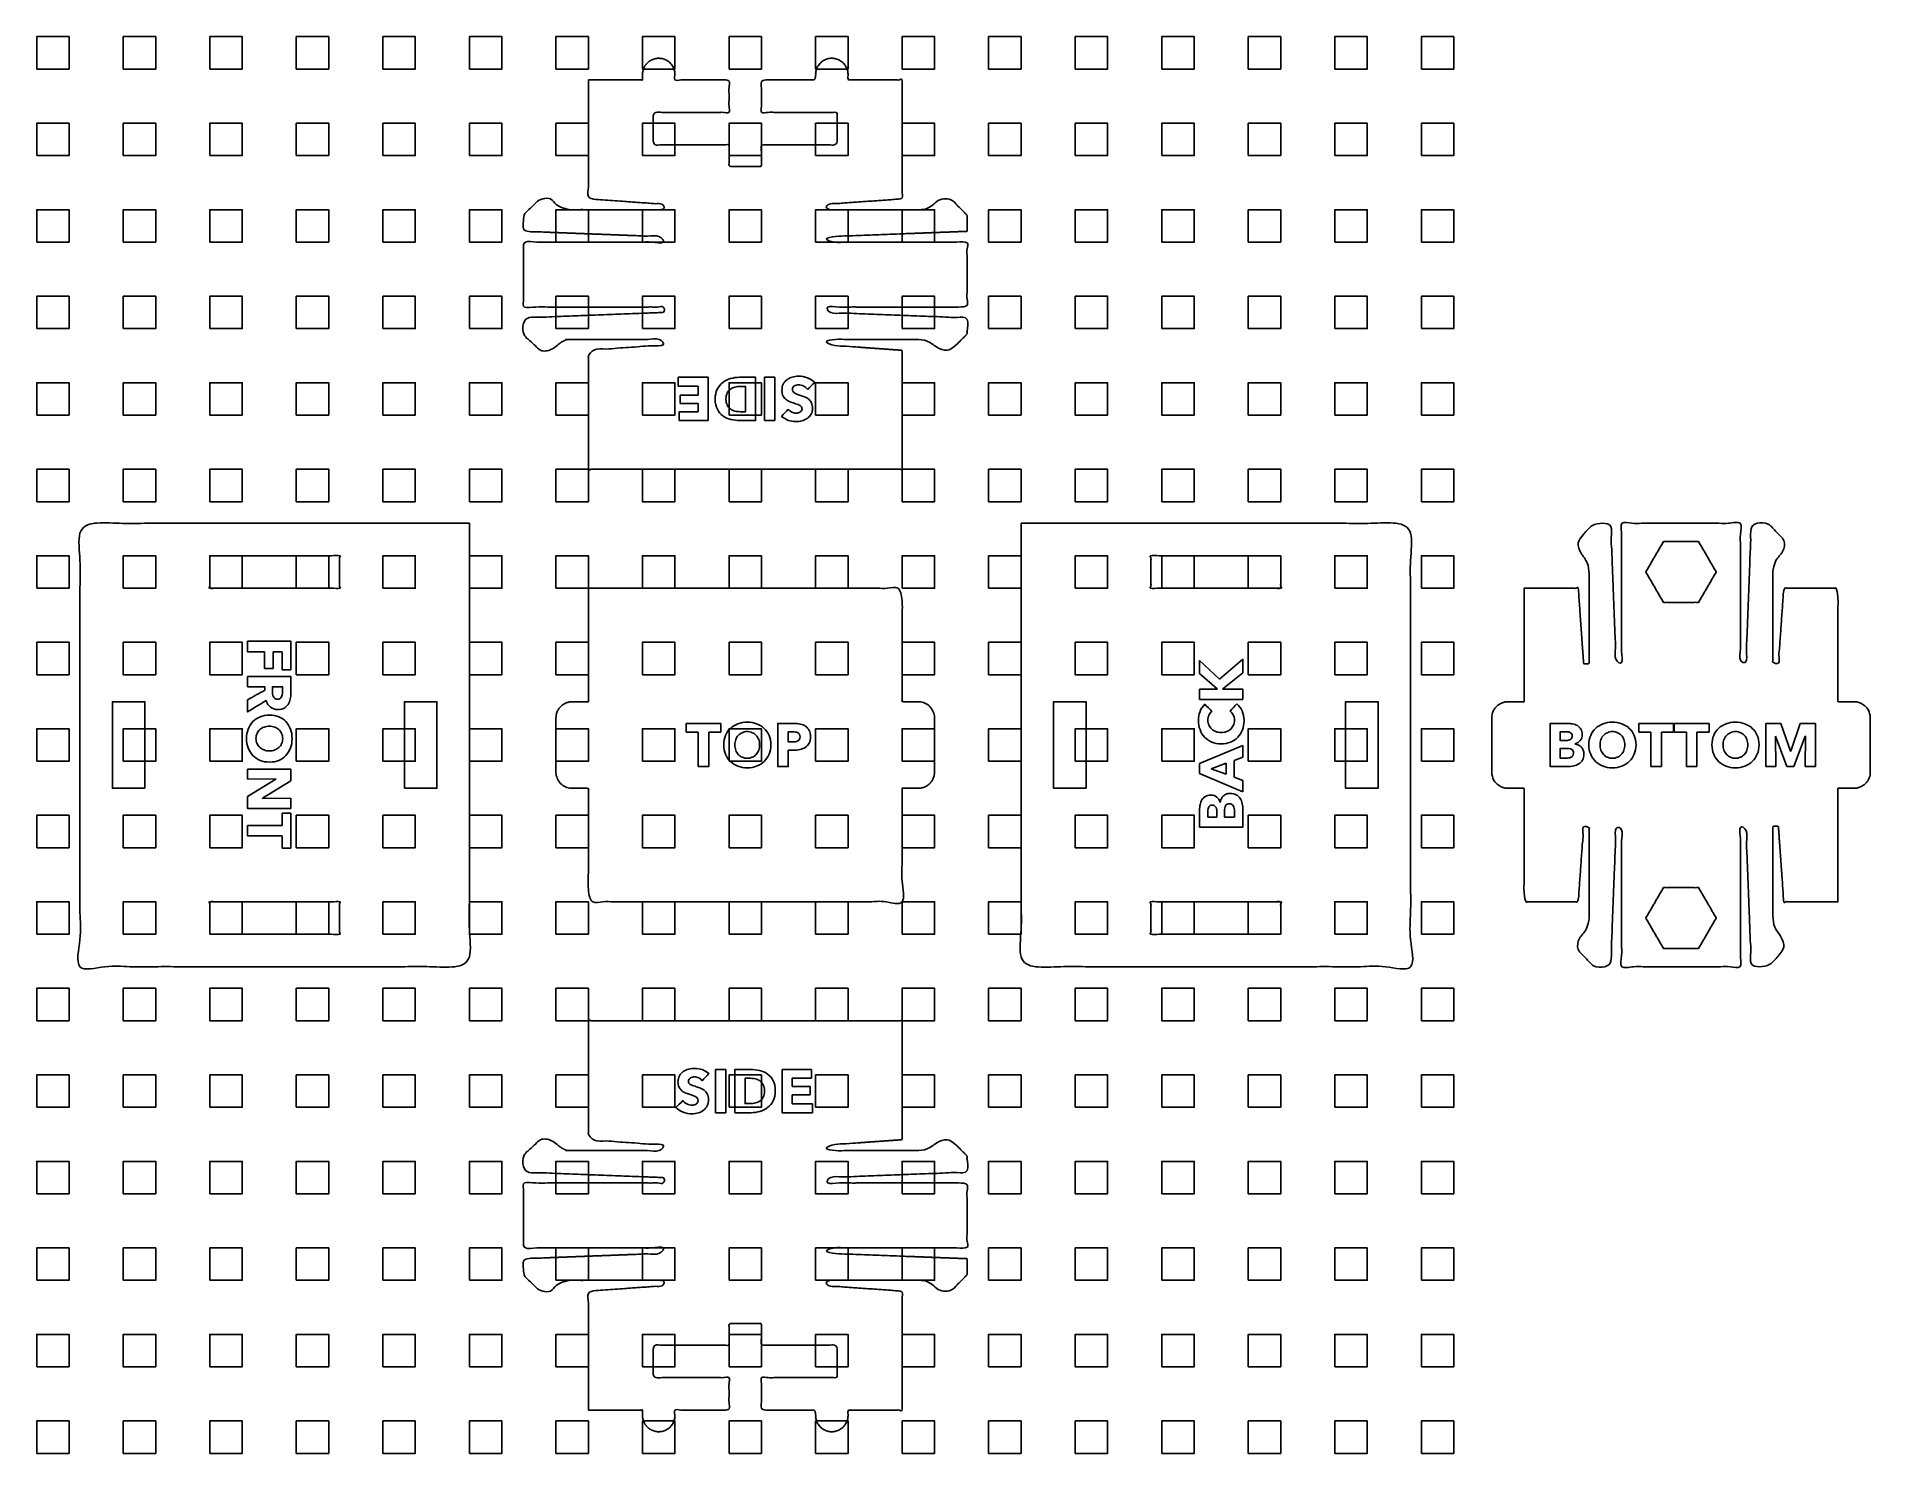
# Model space of a CAD drawing. Header units: millimetres. Extents: x -66 to 104, y -66 to 66.
import ezdxf

# ---------------------------------------------------------------- set-up
doc = ezdxf.new("R2010")
doc.units = ezdxf.units.MM
doc.header["$MEASUREMENT"] = 0
for name, color, linetype, true_color in [('cut', 1, 'Continuous', 0xff0000), ('documentation', 5, 'Continuous', 0x0000ff), ('grid', 96, 'Continuous', 0x007f00)]:
    doc.layers.add(name, color=color, linetype=linetype, true_color=true_color)

msp = doc.modelspace()

# ---------------------------------------------------------------- linework, layer by layer
at = {"layer": 'cut'}
for points in [[(-55.5, -4), (-58.5, -4), (-58.5, 4), (-55.5, 4)], [(-31.5, -4), (-28.5, -4), (-28.5, 4), (-31.5, 4)], [(31.5, -4), (28.5, -4), (28.5, 4), (31.5, 4)], [(55.5, -4), (58.5, -4), (58.5, 4), (55.5, 4)]]:
    msp.add_lwpolyline(points, close=True, dxfattribs=at)
for points, weights, knots in [([(-14.5, 61.5), (-12, 61.5), (-9.5, 61.5), (-9.5, 61.75), (-9.5, 62), (-9.5, 63.5), (-8, 63.5), (-6.5, 63.5), (-6.5, 62), (-6.5, 61.75), (-6.5, 61.5), (-4, 61.5), (-1.5, 61.5), (-1.5, 61.12), (-1.5, 60.75), (-1.5, 59.62), (-1.5, 58.5), (-5, 58.5), (-8.5, 58.5), (-8.5, 57), (-8.5, 55.5), (-5, 55.5), (-1.5, 55.5), (-1.5, 54.5), (-1.5, 53.5), (0, 53.5), (1.5, 53.5), (1.5, 54.5), (1.5, 55.5), (5, 55.5), (8.5, 55.5), (8.5, 57), (8.5, 58.5), (5, 58.5), (1.5, 58.5), (1.5, 59.62), (1.5, 60.75), (1.5, 61.12), (1.5, 61.5), (4, 61.5), (6.5, 61.5), (6.5, 61.75), (6.5, 62), (6.5, 63.5), (8, 63.5), (9.5, 63.5), (9.5, 62), (9.5, 61.75), (9.5, 61.5), (12, 61.5), (14.5, 61.5), (14.5, 56), (14.5, 50.5), (11, 50.25), (7.5, 50), (7.5, 49.75), (7.5, 49.5), (12, 49.5), (16.5, 49.5), (17, 49.75), (17.5, 50), (17.75, 50.25), (18, 50.5), (18.5, 50.5), (19, 50.5), (19.75, 49.75), (20.5, 49), (20.5, 48.25), (20.5, 47.5), (14, 47.25), (7.5, 47), (7.5, 46.75), (7.5, 46.5), (14, 46.5), (20.5, 46.5), (20.5, 43.5), (20.5, 40.5), (14, 40.5), (7.5, 40.5), (7.5, 40.25), (7.5, 40), (14, 39.75), (20.5, 39.5), (20.5, 38.75), (20.5, 38), (19.75, 37.25), (19, 36.5), (18.5, 36.5), (18, 36.5), (17.75, 36.75), (17.5, 37), (17, 37.25), (16.5, 37.5), (12, 37.5), (7.5, 37.5), (7.5, 37.25), (7.5, 37), (11, 36.75), (14.5, 36.5), (14.5, 31), (14.5, 25.5), (0, 25.5), (-14.5, 25.5), (-14.5, 31), (-14.5, 36.5), (-11, 36.75), (-7.5, 37), (-7.5, 37.25), (-7.5, 37.5), (-12, 37.5), (-16.5, 37.5), (-17, 37.25), (-17.5, 37), (-17.75, 36.75), (-18, 36.5), (-18.5, 36.5), (-19, 36.5), (-19.75, 37.25), (-20.5, 38), (-20.5, 38.75), (-20.5, 39.5), (-14, 39.75), (-7.5, 40), (-7.5, 40.25), (-7.5, 40.5), (-14, 40.5), (-20.5, 40.5), (-20.5, 43.5), (-20.5, 46.5), (-14, 46.5), (-7.5, 46.5), (-7.5, 46.75), (-7.5, 47), (-14, 47.25), (-20.5, 47.5), (-20.5, 48.25), (-20.5, 49), (-19.75, 49.75), (-19, 50.5), (-18.5, 50.5), (-18, 50.5), (-17.75, 50.25), (-17.5, 50), (-17, 49.75), (-16.5, 49.5), (-12, 49.5), (-7.5, 49.5), (-7.5, 49.75), (-7.5, 50), (-11, 50.25), (-14.5, 50.5), (-14.5, 56), (-14.5, 61.5)], [1, 1, 1, 1, 1, 0.707106781187, 1, 0.707106781187, 1, 1, 1, 1, 1, 1, 1, 1, 1, 1, 1, 1, 1, 1, 1, 1, 1, 1, 1, 1, 1, 1, 1, 1, 1, 1, 1, 1, 1, 1, 1, 1, 1, 1, 1, 0.707106781187, 1, 0.707106781187, 1, 1, 1, 1, 1, 1, 1, 1, 1, 1, 1, 1, 1, 1, 1, 1, 1, 1, 1, 1, 1, 1, 1, 1, 1, 1, 1, 1, 1, 1, 1, 1, 1, 1, 1, 1, 1, 1, 1, 1, 1, 1, 1, 1, 1, 1, 1, 1, 1, 1, 1, 1, 1, 1, 1, 1, 1, 1, 1, 1, 1, 1, 1, 1, 1, 1, 1, 1, 1, 1, 1, 1, 1, 1, 1, 1, 1, 1, 1, 1, 1, 1, 1, 1, 1, 1, 1, 1, 1, 1, 1, 1, 1, 1, 1, 1, 1, 1, 1, 1, 1, 1, 1, 1, 1, 1, 1], [1376.425242, 1376.425242, 1376.425242, 1397.425243, 1397.425243, 1397.925243, 1397.925243, 1400.281438, 1400.281438, 1402.637632, 1402.637632, 1403.137632, 1403.137632, 1408.137629, 1408.137629, 1408.887629, 1408.887629, 1411.137629, 1411.137629, 1418.137627, 1418.137627, 1421.137627, 1421.137627, 1428.137624, 1428.137624, 1430.137624, 1430.137624, 1433.137624, 1433.137624, 1435.137624, 1435.137624, 1442.137627, 1442.137627, 1445.137627, 1445.137627, 1452.137629, 1452.137629, 1454.387629, 1454.387629, 1455.137629, 1455.137629, 1460.137632, 1460.137632, 1460.637632, 1460.637632, 1462.993826, 1462.993826, 1465.350021, 1465.350021, 1465.850021, 1465.850021, 1486.85002, 1486.85002, 1497.84755, 1497.84755, 1504.865385, 1504.865385, 1505.365385, 1505.365385, 1514.365386, 1514.365386, 1515.48342, 1515.48342, 1516.190526, 1516.190526, 1517.190526, 1517.190526, 1519.311846, 1519.311846, 1520.811847, 1520.811847, 1533.821458, 1533.821458, 1534.321457, 1534.321457, 1547.321456, 1547.321456, 1558.321457, 1558.321457, 1571.321456, 1571.321456, 1571.821456, 1571.821456, 1584.831067, 1584.831067, 1586.331067, 1586.331067, 1588.452387, 1588.452387, 1589.452387, 1589.452387, 1590.159492, 1590.159492, 1591.277527, 1591.277527, 1600.277527, 1600.277527, 1600.777527, 1600.777527, 1607.795362, 1607.795362, 1618.797831, 1618.797831, 1719.797831, 1719.797831, 1730.800301, 1730.800301, 1737.818135, 1737.818135, 1738.318135, 1738.318135, 1747.318136, 1747.318136, 1748.43617, 1748.43617, 1749.143276, 1749.143276, 1750.143276, 1750.143276, 1752.264595, 1752.264595, 1753.764595, 1753.764595, 1766.774207, 1766.774207, 1767.274207, 1767.274207, 1780.274206, 1780.274206, 1791.274206, 1791.274206, 1804.274206, 1804.274206, 1804.774205, 1804.774205, 1817.783816, 1817.783816, 1819.283816, 1819.283816, 1821.405136, 1821.405136, 1822.405136, 1822.405136, 1823.112243, 1823.112243, 1824.230277, 1824.230277, 1833.230277, 1833.230277, 1833.730278, 1833.730278, 1840.748112, 1840.748112, 1851.745643, 1851.745643, 1851.745643]), ([(72, 4), (71.25, 4), (70.5, 4), (69, 4), (69, 2.5), (69, 0), (69, -2.5), (69, -4), (70.5, -4), (71.25, -4), (72, -4), (72, -5.25), (72, -14.5), (74.5, -14.5), (77, -14.5), (77.25, -11), (77.5, -7.5), (77.75, -7.5), (78, -7.5), (78, -12), (78, -16.5), (77.75, -17), (77.5, -17.5), (77.25, -17.75), (77, -18), (77, -18.5), (77, -19), (77.75, -19.75), (78.5, -20.5), (79.25, -20.5), (80, -20.5), (80.25, -14), (80.5, -7.5), (80.75, -7.5), (81, -7.5), (81, -14), (81, -20.5), (86.5, -20.5), (92, -20.5), (92, -14), (92, -7.5), (92.25, -7.5), (92.5, -7.5), (92.75, -14), (93, -20.5), (93.75, -20.5), (94.5, -20.5), (95.25, -19.75), (96, -19), (96, -18.5), (96, -18), (95.75, -17.75), (95.5, -17.5), (95.25, -17), (95, -16.5), (95, -12), (95, -7.5), (95.25, -7.5), (95.5, -7.5), (95.75, -11), (96, -14.5), (98.5, -14.5), (101, -14.5), (101, -5.25), (101, -4), (101.75, -4), (102.5, -4), (104, -4), (104, -2.5), (104, 0), (104, 2.5), (104, 4), (102.5, 4), (101.75, 4), (101, 4), (101, 5.25), (101, 14.5), (98.5, 14.5), (96, 14.5), (95.75, 11), (95.5, 7.5), (95.25, 7.5), (95, 7.5), (95, 12), (95, 16.5), (95.25, 17), (95.5, 17.5), (95.75, 17.75), (96, 18), (96, 18.5), (96, 19), (95.25, 19.75), (94.5, 20.5), (93.75, 20.5), (93, 20.5), (92.75, 14), (92.5, 7.5), (92.25, 7.5), (92, 7.5), (92, 14), (92, 20.5), (86.5, 20.5), (81, 20.5), (81, 14), (81, 7.5), (80.75, 7.5), (80.5, 7.5), (80.25, 14), (80, 20.5), (79.25, 20.5), (78.5, 20.5), (77.75, 19.75), (77, 19), (77, 18.5), (77, 18), (77.25, 17.75), (77.5, 17.5), (77.75, 17), (78, 16.5), (78, 12), (78, 7.5), (77.75, 7.5), (77.5, 7.5), (77.25, 11), (77, 14.5), (74.5, 14.5), (72, 14.5), (72, 5.25), (72, 4)], [1, 1, 1, 0.707106781187, 1, 1, 1, 0.707106781187, 1, 1, 1, 1, 1, 1, 1, 1, 1, 1, 1, 1, 1, 1, 1, 1, 1, 1, 1, 1, 1, 1, 1, 1, 1, 1, 1, 1, 1, 1, 1, 1, 1, 1, 1, 1, 1, 1, 1, 1, 1, 1, 1, 1, 1, 1, 1, 1, 1, 1, 1, 1, 1, 1, 1, 1, 1, 1, 1, 0.707106781187, 1, 1, 1, 0.707106781187, 1, 1, 1, 1, 1, 1, 1, 1, 1, 1, 1, 1, 1, 1, 1, 1, 1, 1, 1, 1, 1, 1, 1, 1, 1, 1, 1, 1, 1, 1, 1, 1, 1, 1, 1, 1, 1, 1, 1, 1, 1, 1, 1, 1, 1, 1, 1, 1, 1, 1, 1, 1, 1, 1, 1, 1, 1], [1522.703415, 1522.703415, 1522.703415, 1524.203415, 1524.203415, 1526.55961, 1526.55961, 1531.55961, 1531.55961, 1533.915804, 1533.915804, 1535.415804, 1535.415804, 1553.915804, 1553.915804, 1574.918274, 1574.918274, 1581.936108, 1581.936108, 1582.436108, 1582.436108, 1591.436109, 1591.436109, 1592.554143, 1592.554143, 1593.261249, 1593.261249, 1594.261249, 1594.261249, 1596.382568, 1596.382568, 1597.882568, 1597.882568, 1610.89218, 1610.89218, 1611.39218, 1611.39218, 1624.392179, 1624.392179, 1635.392179, 1635.392179, 1648.392179, 1648.392179, 1648.892178, 1648.892178, 1661.901789, 1661.901789, 1663.401789, 1663.401789, 1665.523109, 1665.523109, 1666.523109, 1666.523109, 1667.230216, 1667.230216, 1668.34825, 1668.34825, 1677.34825, 1677.34825, 1677.84825, 1677.84825, 1684.866085, 1684.866085, 1705.863616, 1705.863616, 1724.363616, 1724.363616, 1725.863616, 1725.863616, 1728.21981, 1728.21981, 1733.21981, 1733.21981, 1735.576005, 1735.576005, 1737.076005, 1737.076005, 1755.576005, 1755.576005, 1776.573536, 1776.573536, 1783.59137, 1783.59137, 1784.09137, 1784.09137, 1793.091371, 1793.091371, 1794.209405, 1794.209405, 1794.916511, 1794.916511, 1795.916511, 1795.916511, 1798.037831, 1798.037831, 1799.537832, 1799.537832, 1812.547443, 1812.547443, 1813.047442, 1813.047442, 1826.047441, 1826.047441, 1837.047442, 1837.047442, 1850.047441, 1850.047441, 1850.547441, 1850.547441, 1863.557052, 1863.557052, 1865.057053, 1865.057053, 1867.178372, 1867.178372, 1868.178372, 1868.178372, 1868.885478, 1868.885478, 1870.003512, 1870.003512, 1879.003512, 1879.003512, 1879.503512, 1879.503512, 1886.521347, 1886.521347, 1907.523817, 1907.523817, 1926.023817, 1926.023817, 1926.023817]), ([(-14.5, 14.5), (-14.5, 5.25), (-14.5, 4), (-15.25, 4), (-16, 4), (-17.5, 4), (-17.5, 2.5), (-17.5, 0), (-17.5, -2.5), (-17.5, -4), (-16, -4), (-15.25, -4), (-14.5, -4), (-14.5, -5.25), (-14.5, -14.5), (0, -14.5), (14.5, -14.5), (14.5, -5.25), (14.5, -4), (15.25, -4), (16, -4), (17.5, -4), (17.5, -2.5), (17.5, 0), (17.5, 2.5), (17.5, 4), (16, 4), (15.25, 4), (14.5, 4), (14.5, 5.25), (14.5, 14.5), (0, 14.5), (-14.5, 14.5)], [1, 1, 1, 1, 1, 0.707106781187, 1, 1, 1, 0.707106781187, 1, 1, 1, 1, 1, 1, 1, 1, 1, 1, 1, 0.707106781187, 1, 1, 1, 0.707106781187, 1, 1, 1, 1, 1, 1, 1], [1413.255604, 1413.255604, 1413.255604, 1431.755604, 1431.755604, 1433.255604, 1433.255604, 1435.611798, 1435.611798, 1440.611798, 1440.611798, 1442.967993, 1442.967993, 1444.467993, 1444.467993, 1462.967993, 1462.967993, 1523.967993, 1523.967993, 1542.467993, 1542.467993, 1543.967993, 1543.967993, 1546.324187, 1546.324187, 1551.324187, 1551.324187, 1553.680382, 1553.680382, 1555.180382, 1555.180382, 1573.680382, 1573.680382, 1634.680382, 1634.680382, 1634.680382]), ([(-14.5, -61.5), (-12, -61.5), (-9.5, -61.5), (-9.5, -61.75), (-9.5, -62), (-9.5, -63.5), (-8, -63.5), (-6.5, -63.5), (-6.5, -62), (-6.5, -61.75), (-6.5, -61.5), (-4, -61.5), (-1.5, -61.5), (-1.5, -61.12), (-1.5, -60.75), (-1.5, -59.62), (-1.5, -58.5), (-5, -58.5), (-8.5, -58.5), (-8.5, -57), (-8.5, -55.5), (-5, -55.5), (-1.5, -55.5), (-1.5, -54.5), (-1.5, -53.5), (0, -53.5), (1.5, -53.5), (1.5, -54.5), (1.5, -55.5), (5, -55.5), (8.5, -55.5), (8.5, -57), (8.5, -58.5), (5, -58.5), (1.5, -58.5), (1.5, -59.62), (1.5, -60.75), (1.5, -61.12), (1.5, -61.5), (4, -61.5), (6.5, -61.5), (6.5, -61.75), (6.5, -62), (6.5, -63.5), (8, -63.5), (9.5, -63.5), (9.5, -62), (9.5, -61.75), (9.5, -61.5), (12, -61.5), (14.5, -61.5), (14.5, -56), (14.5, -50.5), (11, -50.25), (7.5, -50), (7.5, -49.75), (7.5, -49.5), (12, -49.5), (16.5, -49.5), (17, -49.75), (17.5, -50), (17.75, -50.25), (18, -50.5), (18.5, -50.5), (19, -50.5), (19.75, -49.75), (20.5, -49), (20.5, -48.25), (20.5, -47.5), (14, -47.25), (7.5, -47), (7.5, -46.75), (7.5, -46.5), (14, -46.5), (20.5, -46.5), (20.5, -43.5), (20.5, -40.5), (14, -40.5), (7.5, -40.5), (7.5, -40.25), (7.5, -40), (14, -39.75), (20.5, -39.5), (20.5, -38.75), (20.5, -38), (19.75, -37.25), (19, -36.5), (18.5, -36.5), (18, -36.5), (17.75, -36.75), (17.5, -37), (17, -37.25), (16.5, -37.5), (12, -37.5), (7.5, -37.5), (7.5, -37.25), (7.5, -37), (11, -36.75), (14.5, -36.5), (14.5, -31), (14.5, -25.5), (0, -25.5), (-14.5, -25.5), (-14.5, -31), (-14.5, -36.5), (-11, -36.75), (-7.5, -37), (-7.5, -37.25), (-7.5, -37.5), (-12, -37.5), (-16.5, -37.5), (-17, -37.25), (-17.5, -37), (-17.75, -36.75), (-18, -36.5), (-18.5, -36.5), (-19, -36.5), (-19.75, -37.25), (-20.5, -38), (-20.5, -38.75), (-20.5, -39.5), (-14, -39.75), (-7.5, -40), (-7.5, -40.25), (-7.5, -40.5), (-14, -40.5), (-20.5, -40.5), (-20.5, -43.5), (-20.5, -46.5), (-14, -46.5), (-7.5, -46.5), (-7.5, -46.75), (-7.5, -47), (-14, -47.25), (-20.5, -47.5), (-20.5, -48.25), (-20.5, -49), (-19.75, -49.75), (-19, -50.5), (-18.5, -50.5), (-18, -50.5), (-17.75, -50.25), (-17.5, -50), (-17, -49.75), (-16.5, -49.5), (-12, -49.5), (-7.5, -49.5), (-7.5, -49.75), (-7.5, -50), (-11, -50.25), (-14.5, -50.5), (-14.5, -56), (-14.5, -61.5)], [1, 1, 1, 1, 1, 0.707106781187, 1, 0.707106781187, 1, 1, 1, 1, 1, 1, 1, 1, 1, 1, 1, 1, 1, 1, 1, 1, 1, 1, 1, 1, 1, 1, 1, 1, 1, 1, 1, 1, 1, 1, 1, 1, 1, 1, 1, 0.707106781187, 1, 0.707106781187, 1, 1, 1, 1, 1, 1, 1, 1, 1, 1, 1, 1, 1, 1, 1, 1, 1, 1, 1, 1, 1, 1, 1, 1, 1, 1, 1, 1, 1, 1, 1, 1, 1, 1, 1, 1, 1, 1, 1, 1, 1, 1, 1, 1, 1, 1, 1, 1, 1, 1, 1, 1, 1, 1, 1, 1, 1, 1, 1, 1, 1, 1, 1, 1, 1, 1, 1, 1, 1, 1, 1, 1, 1, 1, 1, 1, 1, 1, 1, 1, 1, 1, 1, 1, 1, 1, 1, 1, 1, 1, 1, 1, 1, 1, 1, 1, 1, 1, 1, 1, 1, 1, 1, 1, 1, 1, 1], [1376.425242, 1376.425242, 1376.425242, 1397.425243, 1397.425243, 1397.925243, 1397.925243, 1400.281438, 1400.281438, 1402.637632, 1402.637632, 1403.137632, 1403.137632, 1408.137629, 1408.137629, 1408.887629, 1408.887629, 1411.137629, 1411.137629, 1418.137627, 1418.137627, 1421.137627, 1421.137627, 1428.137624, 1428.137624, 1430.137624, 1430.137624, 1433.137624, 1433.137624, 1435.137624, 1435.137624, 1442.137627, 1442.137627, 1445.137627, 1445.137627, 1452.137629, 1452.137629, 1454.387629, 1454.387629, 1455.137629, 1455.137629, 1460.137632, 1460.137632, 1460.637632, 1460.637632, 1462.993826, 1462.993826, 1465.350021, 1465.350021, 1465.850021, 1465.850021, 1486.85002, 1486.85002, 1497.84755, 1497.84755, 1504.865385, 1504.865385, 1505.365385, 1505.365385, 1514.365386, 1514.365386, 1515.48342, 1515.48342, 1516.190526, 1516.190526, 1517.190526, 1517.190526, 1519.311846, 1519.311846, 1520.811847, 1520.811847, 1533.821458, 1533.821458, 1534.321457, 1534.321457, 1547.321456, 1547.321456, 1558.321457, 1558.321457, 1571.321456, 1571.321456, 1571.821456, 1571.821456, 1584.831067, 1584.831067, 1586.331067, 1586.331067, 1588.452387, 1588.452387, 1589.452387, 1589.452387, 1590.159492, 1590.159492, 1591.277527, 1591.277527, 1600.277527, 1600.277527, 1600.777527, 1600.777527, 1607.795362, 1607.795362, 1618.797831, 1618.797831, 1719.797831, 1719.797831, 1730.800301, 1730.800301, 1737.818135, 1737.818135, 1738.318135, 1738.318135, 1747.318136, 1747.318136, 1748.43617, 1748.43617, 1749.143276, 1749.143276, 1750.143276, 1750.143276, 1752.264595, 1752.264595, 1753.764595, 1753.764595, 1766.774207, 1766.774207, 1767.274207, 1767.274207, 1780.274206, 1780.274206, 1791.274206, 1791.274206, 1804.274206, 1804.274206, 1804.774205, 1804.774205, 1817.783816, 1817.783816, 1819.283816, 1819.283816, 1821.405136, 1821.405136, 1822.405136, 1822.405136, 1823.112243, 1823.112243, 1824.230277, 1824.230277, 1833.230277, 1833.230277, 1833.730278, 1833.730278, 1840.748112, 1840.748112, 1851.745643, 1851.745643, 1851.745643])]:
    msp.add_rational_spline(points, weights, degree=2, knots=knots, dxfattribs=at)
for points, knots in [([(-25.5, 20.5), (-43.5, 20.5), (-61.5, 20.5), (-61.5, 0), (-61.5, -20.5), (-43.5, -20.5), (-25.5, -20.5), (-25.5, 0), (-25.5, 20.5)], [1600.597344, 1600.597344, 1600.597344, 1661.597344, 1661.597344, 1734.597344, 1734.597344, 1795.597344, 1795.597344, 1868.597344, 1868.597344, 1868.597344]), ([(25.5, 20.5), (43.5, 20.5), (61.5, 20.5), (61.5, 0), (61.5, -20.5), (43.5, -20.5), (25.5, -20.5), (25.5, 0), (25.5, 20.5)], [1600.597344, 1600.597344, 1600.597344, 1661.597344, 1661.597344, 1734.597344, 1734.597344, 1795.597344, 1795.597344, 1868.597344, 1868.597344, 1868.597344]), ([(84.88, 18.81), (86.5, 18.81), (88.12, 18.81), (88.94, 17.41), (89.75, 16), (88.94, 14.59), (88.12, 13.19), (86.5, 13.19), (84.88, 13.19), (84.06, 14.59), (83.25, 16), (84.06, 17.41), (84.88, 18.81)], [32.5, 32.5, 32.5, 35.75, 35.75, 39, 39, 42.25, 42.25, 45.5, 45.5, 48.75, 48.75, 52, 52, 52]), ([(-49.5, 17.5), (-43.5, 17.5), (-37.5, 17.5), (-37.5, 16), (-37.5, 14.5), (-43.5, 14.5), (-49.5, 14.5), (-49.5, 16), (-49.5, 17.5)], [0, 0, 0, 12, 12, 15, 15, 27, 27, 30, 30, 30]), ([(49.5, 17.5), (43.5, 17.5), (37.5, 17.5), (37.5, 16), (37.5, 14.5), (43.5, 14.5), (49.5, 14.5), (49.5, 16), (49.5, 17.5)], [0, 0, 0, 12, 12, 15, 15, 27, 27, 30, 30, 30]), ([(84.88, -18.81), (86.5, -18.81), (88.12, -18.81), (88.94, -17.41), (89.75, -16), (88.94, -14.59), (88.12, -13.19), (86.5, -13.19), (84.88, -13.19), (84.06, -14.59), (83.25, -16), (84.06, -17.41), (84.88, -18.81)], [32.5, 32.5, 32.5, 35.75, 35.75, 39, 39, 42.25, 42.25, 45.5, 45.5, 48.75, 48.75, 52, 52, 52]), ([(-49.5, -17.5), (-43.5, -17.5), (-37.5, -17.5), (-37.5, -16), (-37.5, -14.5), (-43.5, -14.5), (-49.5, -14.5), (-49.5, -16), (-49.5, -17.5)], [0, 0, 0, 12, 12, 15, 15, 27, 27, 30, 30, 30]), ([(49.5, -17.5), (43.5, -17.5), (37.5, -17.5), (37.5, -16), (37.5, -14.5), (43.5, -14.5), (49.5, -14.5), (49.5, -16), (49.5, -17.5)], [0, 0, 0, 12, 12, 15, 15, 27, 27, 30, 30, 30])]:
    msp.add_open_spline(points, degree=2, knots=knots, dxfattribs=at)
at = {"layer": 'documentation'}
for p, q in [((-6.21, 33.18), (-6.21, 34)), ((-6.21, 34), (-3.42, 34)), ((-3.42, 34), (-3.42, 30)), ((1.78, 30), (1.78, 34)), ((1.78, 34), (2.75, 34)), ((2.75, 34), (2.75, 30)), ((-4.35, 33.18), (-6.21, 33.18)), ((-6.01, 31.57), (-6.01, 32.34)), ((-6.01, 32.34), (-4.35, 32.34)), ((-4.35, 32.34), (-4.35, 33.18)), ((-6.11, 30), (-6.11, 30.82)), ((-6.11, 30.82), (-4.35, 30.82)), ((-4.35, 31.57), (-6.01, 31.57)), ((-4.35, 30.82), (-4.35, 31.57)), ((-3.42, 30), (-6.11, 30)), ((2.75, 30), (1.78, 30)), ((-42, 9.59), (-46, 9.59)), ((-46, 9.59), (-46, 8.63)), ((-46, 8.63), (-44.45, 8.63)), ((-44.45, 8.63), (-44.45, 7.08)), ((-43.65, 7.08), (-43.65, 8.63)), ((-43.65, 8.63), (-42.82, 8.63)), ((-42.82, 8.63), (-42.82, 6.95)), ((-42, 6.95), (-42, 9.59)), ((-44.45, 7.08), (-43.65, 7.08)), ((-42.82, 6.95), (-42, 6.95)), ((42, 6.62), (42, 7.82)), ((42, 7.82), (43.84, 6.1)), ((43.84, 6.1), (46, 7.93)), ((46, 7.93), (46, 6.67)), ((43.63, 5.19), (42, 6.62)), ((42, 4.22), (42, 5.17)), ((42, 5.17), (43.63, 5.17)), ((43.63, 5.17), (43.63, 5.19)), ((46, 6.67), (44.16, 5.18)), ((44.16, 5.18), (44.16, 5.17)), ((44.16, 5.17), (46, 5.17)), ((46, 5.17), (46, 4.22)), ((46, 4.22), (42, 4.22)), ((-5.47, 1.18), (-5.47, 2)), ((-5.47, 2), (-2.25, 2)), ((-2.25, 2), (-2.25, 1.18)), ((82.59, 1.18), (82.59, 2)), ((82.59, 2), (85.82, 2)), ((85.82, 2), (85.82, 1.18)), ((85.88, 1.18), (85.88, 2)), ((85.88, 2), (89.1, 2)), ((89.1, 2), (89.1, 1.18)), ((95.72, 2), (94.35, 2)), ((94.35, 2), (94.35, -2)), ((96.63, -0.56), (95.72, 2)), ((97.53, 2), (96.66, -0.56)), ((98.92, 2), (97.53, 2)), ((98.92, -2), (98.92, 2)), ((-4.34, 1.18), (-5.47, 1.18)), ((-4.34, -2), (-4.34, 1.18)), ((-3.38, 1.18), (-3.38, -2)), ((-2.25, 1.18), (-3.38, 1.18)), ((83.72, 1.18), (82.59, 1.18)), ((83.72, -2), (83.72, 1.18)), ((84.69, 1.18), (84.69, -2)), ((85.82, 1.18), (84.69, 1.18)), ((87.01, 1.18), (85.88, 1.18)), ((87.01, -2), (87.01, 1.18)), ((87.97, 1.18), (87.97, -2)), ((89.1, 1.18), (87.97, 1.18)), ((95.26, -2), (95.24, 0.83)), ((95.24, 0.83), (95.25, 0.83)), ((95.25, 0.83), (96.27, -2)), ((96.94, -2), (97.98, 0.83)), ((97.98, 0.83), (98, 0.83)), ((98, 0.83), (97.98, -2)), ((46, -0.05), (42, -1.71)), ((44.44, -1.69), (43.07, -2.19)), ((44.44, -2.7), (44.44, -1.69)), ((45.21, -1.43), (46, -1.12)), ((45.21, -2.98), (45.21, -1.43)), ((46, -1.12), (46, -0.05)), ((96.66, -0.56), (96.63, -0.56)), ((-46, -3.16), (-46, -2.22)), ((-46, -2.22), (-42, -2.22)), ((-43.38, -3.14), (-46, -3.16)), ((-46, -4.76), (-43.38, -3.15)), ((-42, -3.32), (-44.61, -4.93)), ((-43.38, -3.15), (-43.38, -3.14)), ((-42, -2.22), (-42, -3.32)), ((-3.38, -2), (-4.34, -2)), ((42, -1.71), (42, -2.64)), ((42, -2.64), (46, -4.32)), ((43.07, -2.19), (44.44, -2.7)), ((46, -3.27), (45.21, -2.98)), ((46, -4.32), (46, -3.27)), ((84.69, -2), (83.72, -2)), ((87.97, -2), (87.01, -2)), ((94.35, -2), (95.26, -2)), ((96.27, -2), (96.94, -2)), ((97.98, -2), (98.92, -2)), ((-46, -5.86), (-46, -4.76)), ((-44.61, -4.94), (-42, -4.92)), ((-44.61, -4.93), (-44.61, -4.94)), ((-42, -4.92), (-42, -5.86)), ((-42, -5.86), (-46, -5.86)), ((-42.82, -7.43), (-42.82, -6.3)), ((-42.82, -6.3), (-42, -6.3)), ((-42, -6.3), (-42, -9.53)), ((-46, -8.4), (-46, -7.43)), ((-46, -7.43), (-42.82, -7.43)), ((-42.82, -8.4), (-46, -8.4)), ((-42.82, -9.53), (-42.82, -8.4)), ((-42, -9.53), (-42.82, -9.53)), ((-2.75, -34), (-2.75, -30)), ((-2.75, -30), (-1.78, -30)), ((-1.78, -30), (-1.78, -34)), ((3.42, -34), (3.42, -30)), ((3.42, -30), (6.11, -30)), ((6.11, -30), (6.11, -30.82)), ((6.11, -30.82), (4.35, -30.82)), ((4.35, -30.82), (4.35, -31.57)), ((4.35, -31.57), (6.01, -31.57)), ((6.01, -31.57), (6.01, -32.34)), ((6.01, -32.34), (4.35, -32.34)), ((4.35, -32.34), (4.35, -33.18)), ((4.35, -33.18), (6.21, -33.18)), ((6.21, -33.18), (6.21, -34)), ((-1.78, -34), (-2.75, -34)), ((6.21, -34), (3.42, -34))]:
    msp.add_line(p, q, dxfattribs=at)
for points, knots in [([(-2.78, 31.99), (-2.78, 32.34), (-2.72, 32.64), (-2.59, 32.9), (-2.46, 33.15), (-2.29, 33.36), (-2.07, 33.52), (-1.86, 33.69), (-1.62, 33.81), (-1.35, 33.88), (-1.09, 33.96), (-0.81, 34), (-0.54, 34), (-0.04, 34), (0.45, 34), (0.95, 34), (0.95, 32.67), (0.95, 31.33), (0.95, 30), (0.47, 30), (-0.01, 30), (-0.49, 30), (-0.78, 30), (-1.06, 30.03), (-1.33, 30.1), (-1.61, 30.16), (-1.85, 30.27), (-2.06, 30.43), (-2.28, 30.58), (-2.45, 30.78), (-2.58, 31.04), (-2.72, 31.3), (-2.78, 31.61), (-2.78, 31.99)], [0, 0, 0, 0, 1, 1, 1, 2, 2, 2, 3, 3, 3, 4, 4, 4, 5, 5, 5, 6, 6, 6, 7, 7, 7, 8, 8, 8, 9, 9, 9, 10, 10, 10, 11, 11, 11, 11]), ([(3.97, 31.04), (3.77, 30.82), (3.56, 30.61), (3.36, 30.39), (3.54, 30.23), (3.74, 30.11), (3.98, 30.02), (4.21, 29.94), (4.44, 29.9), (4.67, 29.9), (4.86, 29.9), (5.04, 29.92), (5.23, 29.97), (5.41, 30.02), (5.58, 30.09), (5.73, 30.19), (5.87, 30.29), (5.99, 30.42), (6.08, 30.58), (6.17, 30.74), (6.22, 30.93), (6.22, 31.15), (6.22, 31.33), (6.19, 31.49), (6.13, 31.61), (6.07, 31.74), (5.99, 31.85), (5.9, 31.94), (5.8, 32.02), (5.69, 32.1), (5.57, 32.15), (5.45, 32.21), (5.32, 32.26), (5.19, 32.3), (5.06, 32.34), (4.95, 32.38), (4.84, 32.42), (4.74, 32.45), (4.65, 32.49), (4.58, 32.53), (4.51, 32.58), (4.46, 32.63), (4.42, 32.68), (4.38, 32.73), (4.36, 32.79), (4.36, 32.87), (4.36, 32.95), (4.38, 33.02), (4.41, 33.07), (4.44, 33.13), (4.48, 33.18), (4.53, 33.21), (4.58, 33.24), (4.64, 33.27), (4.71, 33.28), (4.78, 33.3), (4.85, 33.31), (4.92, 33.31), (5.08, 33.31), (5.24, 33.26), (5.4, 33.18), (5.56, 33.1), (5.68, 33), (5.78, 32.88), (5.99, 33.1), (6.2, 33.31), (6.42, 33.53), (6.24, 33.71), (6.02, 33.85), (5.75, 33.95), (5.48, 34.05), (5.2, 34.1), (4.92, 34.1), (4.72, 34.1), (4.53, 34.08), (4.35, 34.02), (4.16, 33.97), (4, 33.89), (3.86, 33.78), (3.71, 33.67), (3.6, 33.53), (3.51, 33.36), (3.43, 33.2), (3.39, 33), (3.39, 32.77), (3.39, 32.57), (3.43, 32.4), (3.51, 32.27), (3.58, 32.13), (3.68, 32.02), (3.81, 31.93), (3.93, 31.84), (4.06, 31.77), (4.21, 31.71), (4.35, 31.66), (4.49, 31.61), (4.63, 31.56), (4.72, 31.53), (4.81, 31.51), (4.88, 31.48), (4.96, 31.45), (5.02, 31.42), (5.08, 31.38), (5.13, 31.35), (5.18, 31.31), (5.2, 31.27), (5.23, 31.22), (5.25, 31.16), (5.25, 31.1), (5.25, 31.02), (5.23, 30.95), (5.19, 30.9), (5.16, 30.85), (5.11, 30.81), (5.06, 30.78), (5.01, 30.74), (4.95, 30.72), (4.88, 30.71), (4.82, 30.7), (4.75, 30.69), (4.69, 30.69), (4.56, 30.69), (4.43, 30.73), (4.3, 30.79), (4.17, 30.85), (4.06, 30.93), (3.97, 31.04)], [-42, -42, -42, -42, -41, -41, -41, -40, -40, -40, -39, -39, -39, -38, -38, -38, -37, -37, -37, -36, -36, -36, -35, -35, -35, -34, -34, -34, -33, -33, -33, -32, -32, -32, -31, -31, -31, -30, -30, -30, -29, -29, -29, -28, -28, -28, -27, -27, -27, -26, -26, -26, -25, -25, -25, -24, -24, -24, -23, -23, -23, -22, -22, -22, -21, -21, -21, -20, -20, -20, -19, -19, -19, -18, -18, -18, -17, -17, -17, -16, -16, -16, -15, -15, -15, -14, -14, -14, -13, -13, -13, -12, -12, -12, -11, -11, -11, -10, -10, -10, -9, -9, -9, -8, -8, -8, -7, -7, -7, -6, -6, -6, -5, -5, -5, -4, -4, -4, -3, -3, -3, -2, -2, -2, -1, -1, -1, 0, 0, 0, 0]), ([(-1.78, 31.99), (-1.78, 31.76), (-1.74, 31.58), (-1.67, 31.43), (-1.59, 31.28), (-1.5, 31.16), (-1.37, 31.07), (-1.25, 30.98), (-1.11, 30.92), (-0.95, 30.88), (-0.8, 30.84), (-0.64, 30.82), (-0.47, 30.82), (-0.31, 30.82), (-0.15, 30.82), (0.01, 30.82), (0.01, 31.6), (0.01, 32.38), (0.01, 33.16), (-0.14, 33.16), (-0.3, 33.16), (-0.45, 33.16), (-0.62, 33.16), (-0.79, 33.14), (-0.95, 33.1), (-1.11, 33.06), (-1.25, 33), (-1.37, 32.91), (-1.5, 32.82), (-1.59, 32.7), (-1.67, 32.55), (-1.74, 32.4), (-1.78, 32.21), (-1.78, 31.99)], [0, 0, 0, 0, 1, 1, 1, 2, 2, 2, 3, 3, 3, 4, 4, 4, 5, 5, 5, 6, 6, 6, 7, 7, 7, 8, 8, 8, 9, 9, 9, 10, 10, 10, 11, 11, 11, 11]), ([(-46, 4.19), (-45.47, 4.48), (-44.94, 4.77), (-44.41, 5.06), (-44.41, 5.17), (-44.41, 5.27), (-44.41, 5.38), (-44.94, 5.38), (-45.47, 5.38), (-46, 5.38), (-46, 5.7), (-46, 6.02), (-46, 6.33), (-44.67, 6.33), (-43.33, 6.33), (-42, 6.33), (-42, 5.82), (-42, 5.32), (-42, 4.81), (-42, 4.62), (-42.02, 4.43), (-42.06, 4.25), (-42.1, 4.06), (-42.17, 3.9), (-42.26, 3.75), (-42.35, 3.61), (-42.48, 3.49), (-42.63, 3.41), (-42.79, 3.32), (-42.98, 3.28), (-43.21, 3.28), (-43.48, 3.28), (-43.71, 3.35), (-43.89, 3.5), (-44.08, 3.64), (-44.21, 3.85), (-44.29, 4.11), (-44.86, 3.76), (-45.43, 3.41), (-46, 3.06), (-46, 3.44), (-46, 3.82), (-46, 4.19)], [0, 0, 0, 0, 1, 1, 1, 2, 2, 2, 3, 3, 3, 4, 4, 4, 5, 5, 5, 6, 6, 6, 7, 7, 7, 8, 8, 8, 9, 9, 9, 10, 10, 10, 11, 11, 11, 12, 12, 12, 13, 13, 13, 14, 14, 14, 14]), ([(-43.23, 4.23), (-43.13, 4.23), (-43.06, 4.25), (-43, 4.29), (-42.94, 4.33), (-42.89, 4.38), (-42.86, 4.44), (-42.83, 4.51), (-42.81, 4.58), (-42.8, 4.65), (-42.79, 4.73), (-42.78, 4.8), (-42.78, 4.88), (-42.78, 5.05), (-42.78, 5.22), (-42.78, 5.39), (-43.09, 5.39), (-43.4, 5.39), (-43.71, 5.39), (-43.71, 5.24), (-43.71, 5.08), (-43.71, 4.93), (-43.71, 4.85), (-43.71, 4.77), (-43.69, 4.69), (-43.68, 4.61), (-43.66, 4.53), (-43.62, 4.46), (-43.59, 4.4), (-43.54, 4.34), (-43.47, 4.3), (-43.41, 4.25), (-43.33, 4.23), (-43.23, 4.23)], [0, 0, 0, 0, 1, 1, 1, 2, 2, 2, 3, 3, 3, 4, 4, 4, 5, 5, 5, 6, 6, 6, 7, 7, 7, 8, 8, 8, 9, 9, 9, 10, 10, 10, 11, 11, 11, 11]), ([(45.45, 3.81), (45.65, 3.63), (45.81, 3.41), (45.93, 3.15), (46.05, 2.89), (46.11, 2.59), (46.11, 2.25), (46.11, 1.95), (46.06, 1.66), (45.95, 1.4), (45.85, 1.14), (45.71, 0.91), (45.52, 0.72), (45.34, 0.53), (45.11, 0.37), (44.85, 0.27), (44.59, 0.16), (44.31, 0.1), (43.99, 0.1), (43.67, 0.1), (43.38, 0.16), (43.12, 0.27), (42.86, 0.38), (42.64, 0.53), (42.46, 0.73), (42.28, 0.92), (42.14, 1.15), (42.04, 1.42), (41.94, 1.68), (41.89, 1.97), (41.89, 2.27), (41.89, 2.55), (41.94, 2.83), (42.04, 3.1), (42.14, 3.38), (42.29, 3.6), (42.48, 3.77), (42.7, 3.55), (42.92, 3.33), (43.14, 3.11), (43.01, 3.02), (42.92, 2.9), (42.86, 2.76), (42.8, 2.61), (42.77, 2.46), (42.77, 2.31), (42.77, 2.14), (42.8, 1.98), (42.86, 1.84), (42.92, 1.7), (43.01, 1.58), (43.12, 1.47), (43.23, 1.37), (43.36, 1.29), (43.51, 1.24), (43.65, 1.18), (43.82, 1.15), (43.99, 1.15), (44.18, 1.15), (44.34, 1.18), (44.49, 1.24), (44.64, 1.29), (44.77, 1.37), (44.88, 1.47), (44.99, 1.57), (45.07, 1.69), (45.13, 1.83), (45.19, 1.97), (45.22, 2.12), (45.22, 2.29), (45.22, 2.48), (45.18, 2.65), (45.11, 2.79), (45.03, 2.93), (44.93, 3.05), (44.81, 3.14), (45.02, 3.36), (45.24, 3.58), (45.45, 3.81)], [0, 0, 0, 0, 1, 1, 1, 2, 2, 2, 3, 3, 3, 4, 4, 4, 5, 5, 5, 6, 6, 6, 7, 7, 7, 8, 8, 8, 9, 9, 9, 10, 10, 10, 11, 11, 11, 12, 12, 12, 13, 13, 13, 14, 14, 14, 15, 15, 15, 16, 16, 16, 17, 17, 17, 18, 18, 18, 19, 19, 19, 20, 20, 20, 21, 21, 21, 22, 22, 22, 23, 23, 23, 24, 24, 24, 25, 25, 25, 26, 26, 26, 26]), ([(-43.98, -1.58), (-44.3, -1.58), (-44.59, -1.53), (-44.85, -1.42), (-45.11, -1.31), (-45.34, -1.16), (-45.52, -0.96), (-45.71, -0.77), (-45.85, -0.54), (-45.95, -0.27), (-46.06, 0), (-46.11, 0.29), (-46.11, 0.6), (-46.11, 0.91), (-46.06, 1.2), (-45.95, 1.47), (-45.85, 1.73), (-45.71, 1.96), (-45.52, 2.16), (-45.34, 2.35), (-45.11, 2.5), (-44.85, 2.61), (-44.59, 2.72), (-44.3, 2.77), (-43.98, 2.77), (-43.66, 2.77), (-43.37, 2.72), (-43.12, 2.61), (-42.86, 2.5), (-42.64, 2.35), (-42.46, 2.16), (-42.28, 1.96), (-42.14, 1.73), (-42.04, 1.47), (-41.94, 1.2), (-41.89, 0.91), (-41.89, 0.6), (-41.89, 0.29), (-41.94, 0), (-42.04, -0.27), (-42.14, -0.54), (-42.28, -0.77), (-42.46, -0.96), (-42.64, -1.16), (-42.86, -1.31), (-43.12, -1.42), (-43.37, -1.53), (-43.66, -1.58), (-43.98, -1.58)], [0, 0, 0, 0, 1, 1, 1, 2, 2, 2, 3, 3, 3, 4, 4, 4, 5, 5, 5, 6, 6, 6, 7, 7, 7, 8, 8, 8, 9, 9, 9, 10, 10, 10, 11, 11, 11, 12, 12, 12, 13, 13, 13, 14, 14, 14, 15, 15, 15, 16, 16, 16, 16]), ([(-43.98, -0.55), (-43.81, -0.55), (-43.65, -0.52), (-43.5, -0.46), (-43.35, -0.41), (-43.22, -0.33), (-43.11, -0.23), (-43, -0.13), (-42.92, -0.01), (-42.86, 0.13), (-42.79, 0.27), (-42.76, 0.43), (-42.76, 0.6), (-42.76, 0.77), (-42.79, 0.92), (-42.86, 1.06), (-42.92, 1.2), (-43, 1.32), (-43.11, 1.42), (-43.22, 1.53), (-43.35, 1.6), (-43.5, 1.66), (-43.65, 1.71), (-43.81, 1.74), (-43.98, 1.74), (-44.16, 1.74), (-44.33, 1.71), (-44.48, 1.66), (-44.64, 1.6), (-44.77, 1.52), (-44.88, 1.42), (-44.98, 1.32), (-45.07, 1.2), (-45.13, 1.06), (-45.19, 0.92), (-45.23, 0.77), (-45.23, 0.6), (-45.23, 0.43), (-45.19, 0.27), (-45.13, 0.14), (-45.07, 0), (-44.98, -0.12), (-44.88, -0.23), (-44.77, -0.33), (-44.64, -0.41), (-44.48, -0.46), (-44.33, -0.52), (-44.16, -0.55), (-43.98, -0.55)], [0, 0, 0, 0, 1, 1, 1, 2, 2, 2, 3, 3, 3, 4, 4, 4, 5, 5, 5, 6, 6, 6, 7, 7, 7, 8, 8, 8, 9, 9, 9, 10, 10, 10, 11, 11, 11, 12, 12, 12, 13, 13, 13, 14, 14, 14, 15, 15, 15, 16, 16, 16, 16]), ([(2.36, 0.02), (2.36, -0.3), (2.31, -0.59), (2.2, -0.85), (2.09, -1.11), (1.94, -1.34), (1.75, -1.52), (1.55, -1.71), (1.32, -1.85), (1.05, -1.95), (0.79, -2.06), (0.5, -2.11), (0.18, -2.11), (-0.13, -2.11), (-0.42, -2.06), (-0.68, -1.95), (-0.95, -1.85), (-1.18, -1.71), (-1.37, -1.52), (-1.57, -1.34), (-1.72, -1.11), (-1.83, -0.85), (-1.94, -0.59), (-1.99, -0.3), (-1.99, 0.02), (-1.99, 0.34), (-1.94, 0.63), (-1.83, 0.88), (-1.72, 1.14), (-1.57, 1.36), (-1.37, 1.54), (-1.18, 1.72), (-0.95, 1.86), (-0.68, 1.96), (-0.42, 2.06), (-0.13, 2.11), (0.18, 2.11), (0.5, 2.11), (0.79, 2.06), (1.05, 1.96), (1.32, 1.86), (1.55, 1.72), (1.75, 1.54), (1.94, 1.36), (2.09, 1.14), (2.2, 0.88), (2.31, 0.63), (2.36, 0.34), (2.36, 0.02)], [0, 0, 0, 0, 1, 1, 1, 2, 2, 2, 3, 3, 3, 4, 4, 4, 5, 5, 5, 6, 6, 6, 7, 7, 7, 8, 8, 8, 9, 9, 9, 10, 10, 10, 11, 11, 11, 12, 12, 12, 13, 13, 13, 14, 14, 14, 15, 15, 15, 16, 16, 16, 16]), ([(6.04, 0.77), (6.04, 0.53), (5.99, 0.34), (5.91, 0.18), (5.82, 0.02), (5.7, -0.11), (5.56, -0.21), (5.41, -0.31), (5.24, -0.38), (5.05, -0.42), (4.86, -0.47), (4.66, -0.49), (4.45, -0.49), (4.29, -0.49), (4.13, -0.49), (3.97, -0.49), (3.97, -0.99), (3.97, -1.5), (3.97, -2), (3.65, -2), (3.32, -2), (3, -2), (3, -0.67), (3, 0.67), (3, 2), (3.49, 2), (3.98, 2), (4.47, 2), (4.69, 2), (4.89, 1.98), (5.08, 1.94), (5.27, 1.89), (5.44, 1.82), (5.58, 1.73), (5.72, 1.63), (5.83, 1.5), (5.92, 1.35), (6, 1.19), (6.04, 1), (6.04, 0.77)], [0, 0, 0, 0, 1, 1, 1, 2, 2, 2, 3, 3, 3, 4, 4, 4, 5, 5, 5, 6, 6, 6, 7, 7, 7, 8, 8, 8, 9, 9, 9, 10, 10, 10, 11, 11, 11, 12, 12, 12, 13, 13, 13, 13]), ([(77.53, -0.84), (77.53, -1.05), (77.49, -1.24), (77.4, -1.39), (77.31, -1.54), (77.2, -1.66), (77.06, -1.75), (76.91, -1.84), (76.75, -1.9), (76.57, -1.94), (76.39, -1.98), (76.2, -2), (76.01, -2), (75.47, -2), (74.94, -2), (74.41, -2), (74.41, -0.67), (74.41, 0.67), (74.41, 2), (74.94, 2), (75.47, 2), (76.01, 2), (76.16, 2), (76.32, 1.98), (76.48, 1.95), (76.64, 1.92), (76.79, 1.87), (76.92, 1.79), (77.05, 1.71), (77.16, 1.61), (77.24, 1.47), (77.33, 1.34), (77.37, 1.18), (77.37, 0.97), (77.37, 0.75), (77.31, 0.57), (77.19, 0.42), (77.07, 0.28), (76.91, 0.17), (76.71, 0.11), (76.71, 0.1), (76.71, 0.1), (76.71, 0.1), (76.82, 0.08), (76.93, 0.04), (77.03, -0.01), (77.13, -0.06), (77.22, -0.12), (77.29, -0.2), (77.36, -0.28), (77.42, -0.37), (77.47, -0.48), (77.51, -0.59), (77.53, -0.7), (77.53, -0.84)], [0, 0, 0, 0, 1, 1, 1, 2, 2, 2, 3, 3, 3, 4, 4, 4, 5, 5, 5, 6, 6, 6, 7, 7, 7, 8, 8, 8, 9, 9, 9, 10, 10, 10, 11, 11, 11, 12, 12, 12, 13, 13, 13, 14, 14, 14, 15, 15, 15, 16, 16, 16, 17, 17, 17, 18, 18, 18, 18]), ([(82.34, 0.02), (82.34, -0.3), (82.28, -0.59), (82.18, -0.85), (82.07, -1.11), (81.91, -1.34), (81.72, -1.52), (81.53, -1.71), (81.3, -1.85), (81.03, -1.95), (80.76, -2.06), (80.47, -2.11), (80.16, -2.11), (79.85, -2.11), (79.56, -2.06), (79.29, -1.95), (79.03, -1.85), (78.8, -1.71), (78.6, -1.52), (78.41, -1.34), (78.26, -1.11), (78.15, -0.85), (78.04, -0.59), (77.98, -0.3), (77.98, 0.02), (77.98, 0.34), (78.04, 0.63), (78.15, 0.88), (78.26, 1.14), (78.41, 1.36), (78.6, 1.54), (78.8, 1.72), (79.03, 1.86), (79.29, 1.96), (79.56, 2.06), (79.85, 2.11), (80.16, 2.11), (80.47, 2.11), (80.76, 2.06), (81.03, 1.96), (81.3, 1.86), (81.53, 1.72), (81.72, 1.54), (81.91, 1.36), (82.07, 1.14), (82.18, 0.88), (82.28, 0.63), (82.34, 0.34), (82.34, 0.02)], [0, 0, 0, 0, 1, 1, 1, 2, 2, 2, 3, 3, 3, 4, 4, 4, 5, 5, 5, 6, 6, 6, 7, 7, 7, 8, 8, 8, 9, 9, 9, 10, 10, 10, 11, 11, 11, 12, 12, 12, 13, 13, 13, 14, 14, 14, 15, 15, 15, 16, 16, 16, 16]), ([(93.71, 0.02), (93.71, -0.3), (93.66, -0.59), (93.55, -0.85), (93.44, -1.11), (93.29, -1.34), (93.09, -1.52), (92.9, -1.71), (92.67, -1.85), (92.4, -1.95), (92.13, -2.06), (91.84, -2.11), (91.53, -2.11), (91.22, -2.11), (90.93, -2.06), (90.66, -1.95), (90.4, -1.85), (90.17, -1.71), (89.97, -1.52), (89.78, -1.34), (89.63, -1.11), (89.52, -0.85), (89.41, -0.59), (89.36, -0.3), (89.36, 0.02), (89.36, 0.34), (89.41, 0.63), (89.52, 0.88), (89.63, 1.14), (89.78, 1.36), (89.97, 1.54), (90.17, 1.72), (90.4, 1.86), (90.66, 1.96), (90.93, 2.06), (91.22, 2.11), (91.53, 2.11), (91.84, 2.11), (92.13, 2.06), (92.4, 1.96), (92.67, 1.86), (92.9, 1.72), (93.09, 1.54), (93.29, 1.36), (93.44, 1.14), (93.55, 0.88), (93.66, 0.63), (93.71, 0.34), (93.71, 0.02)], [0, 0, 0, 0, 1, 1, 1, 2, 2, 2, 3, 3, 3, 4, 4, 4, 5, 5, 5, 6, 6, 6, 7, 7, 7, 8, 8, 8, 9, 9, 9, 10, 10, 10, 11, 11, 11, 12, 12, 12, 13, 13, 13, 14, 14, 14, 15, 15, 15, 16, 16, 16, 16]), ([(1.33, 0.02), (1.33, 0.19), (1.3, 0.35), (1.25, 0.5), (1.19, 0.65), (1.11, 0.78), (1.01, 0.89), (0.91, 1), (0.79, 1.08), (0.65, 1.14), (0.51, 1.21), (0.35, 1.24), (0.18, 1.24), (0.01, 1.24), (-0.14, 1.21), (-0.28, 1.14), (-0.42, 1.08), (-0.54, 1), (-0.64, 0.89), (-0.74, 0.78), (-0.82, 0.65), (-0.88, 0.5), (-0.93, 0.35), (-0.96, 0.19), (-0.96, 0.02), (-0.96, -0.16), (-0.93, -0.33), (-0.87, -0.48), (-0.82, -0.64), (-0.74, -0.77), (-0.64, -0.88), (-0.54, -0.98), (-0.42, -1.07), (-0.28, -1.13), (-0.14, -1.19), (0.01, -1.23), (0.18, -1.23), (0.35, -1.23), (0.51, -1.19), (0.65, -1.13), (0.79, -1.07), (0.91, -0.98), (1.01, -0.88), (1.11, -0.77), (1.19, -0.64), (1.25, -0.48), (1.3, -0.33), (1.33, -0.16), (1.33, 0.02)], [0, 0, 0, 0, 1, 1, 1, 2, 2, 2, 3, 3, 3, 4, 4, 4, 5, 5, 5, 6, 6, 6, 7, 7, 7, 8, 8, 8, 9, 9, 9, 10, 10, 10, 11, 11, 11, 12, 12, 12, 13, 13, 13, 14, 14, 14, 15, 15, 15, 16, 16, 16, 16]), ([(5.07, 0.76), (5.07, 0.86), (5.05, 0.93), (5.01, 0.99), (4.98, 1.05), (4.93, 1.1), (4.86, 1.14), (4.8, 1.17), (4.73, 1.19), (4.64, 1.2), (4.56, 1.21), (4.48, 1.22), (4.39, 1.22), (4.25, 1.22), (4.11, 1.22), (3.97, 1.22), (3.97, 0.91), (3.97, 0.59), (3.97, 0.28), (4.1, 0.28), (4.24, 0.28), (4.38, 0.28), (4.47, 0.28), (4.55, 0.28), (4.64, 0.3), (4.72, 0.31), (4.79, 0.34), (4.86, 0.38), (4.92, 0.42), (4.98, 0.47), (5.01, 0.53), (5.05, 0.59), (5.07, 0.67), (5.07, 0.76)], [0, 0, 0, 0, 1, 1, 1, 2, 2, 2, 3, 3, 3, 4, 4, 4, 5, 5, 5, 6, 6, 6, 7, 7, 7, 8, 8, 8, 9, 9, 9, 10, 10, 10, 11, 11, 11, 11]), ([(76.44, 0.84), (76.44, 0.98), (76.38, 1.08), (76.28, 1.14), (76.18, 1.2), (76.02, 1.23), (75.82, 1.23), (75.66, 1.23), (75.5, 1.23), (75.34, 1.23), (75.34, 0.96), (75.34, 0.68), (75.34, 0.41), (75.52, 0.41), (75.69, 0.41), (75.86, 0.41), (76.05, 0.41), (76.19, 0.44), (76.29, 0.52), (76.39, 0.59), (76.44, 0.7), (76.44, 0.84)], [0, 0, 0, 0, 1, 1, 1, 2, 2, 2, 3, 3, 3, 4, 4, 4, 5, 5, 5, 6, 6, 6, 7, 7, 7, 7]), ([(81.31, 0.02), (81.31, 0.19), (81.28, 0.35), (81.22, 0.5), (81.16, 0.65), (81.09, 0.78), (80.99, 0.89), (80.89, 1), (80.77, 1.08), (80.62, 1.14), (80.48, 1.21), (80.33, 1.24), (80.16, 1.24), (79.99, 1.24), (79.83, 1.21), (79.69, 1.14), (79.56, 1.08), (79.44, 1), (79.33, 0.89), (79.23, 0.78), (79.15, 0.65), (79.1, 0.5), (79.04, 0.35), (79.02, 0.19), (79.02, 0.02), (79.02, -0.16), (79.05, -0.33), (79.1, -0.48), (79.16, -0.64), (79.24, -0.77), (79.34, -0.88), (79.44, -0.98), (79.56, -1.07), (79.69, -1.13), (79.83, -1.19), (79.99, -1.23), (80.16, -1.23), (80.33, -1.23), (80.48, -1.19), (80.62, -1.13), (80.76, -1.07), (80.88, -0.98), (80.98, -0.88), (81.08, -0.77), (81.16, -0.64), (81.22, -0.48), (81.28, -0.33), (81.31, -0.16), (81.31, 0.02)], [0, 0, 0, 0, 1, 1, 1, 2, 2, 2, 3, 3, 3, 4, 4, 4, 5, 5, 5, 6, 6, 6, 7, 7, 7, 8, 8, 8, 9, 9, 9, 10, 10, 10, 11, 11, 11, 12, 12, 12, 13, 13, 13, 14, 14, 14, 15, 15, 15, 16, 16, 16, 16]), ([(92.68, 0.02), (92.68, 0.19), (92.65, 0.35), (92.59, 0.5), (92.54, 0.65), (92.46, 0.78), (92.36, 0.89), (92.26, 1), (92.14, 1.08), (92, 1.14), (91.86, 1.21), (91.7, 1.24), (91.53, 1.24), (91.36, 1.24), (91.21, 1.21), (91.07, 1.14), (90.93, 1.08), (90.81, 1), (90.71, 0.89), (90.6, 0.78), (90.53, 0.65), (90.47, 0.5), (90.42, 0.35), (90.39, 0.19), (90.39, 0.02), (90.39, -0.16), (90.42, -0.33), (90.47, -0.48), (90.53, -0.64), (90.61, -0.77), (90.71, -0.88), (90.81, -0.98), (90.93, -1.07), (91.07, -1.13), (91.21, -1.19), (91.36, -1.23), (91.53, -1.23), (91.7, -1.23), (91.85, -1.19), (91.99, -1.13), (92.13, -1.07), (92.25, -0.98), (92.36, -0.88), (92.46, -0.77), (92.54, -0.64), (92.59, -0.48), (92.65, -0.33), (92.68, -0.16), (92.68, 0.02)], [0, 0, 0, 0, 1, 1, 1, 2, 2, 2, 3, 3, 3, 4, 4, 4, 5, 5, 5, 6, 6, 6, 7, 7, 7, 8, 8, 8, 9, 9, 9, 10, 10, 10, 11, 11, 11, 12, 12, 12, 13, 13, 13, 14, 14, 14, 15, 15, 15, 16, 16, 16, 16]), ([(76.56, -0.75), (76.56, -0.58), (76.5, -0.47), (76.38, -0.4), (76.25, -0.34), (76.09, -0.31), (75.88, -0.31), (75.7, -0.31), (75.52, -0.31), (75.34, -0.31), (75.34, -0.61), (75.34, -0.92), (75.34, -1.22), (75.53, -1.22), (75.71, -1.22), (75.89, -1.22), (75.96, -1.22), (76.04, -1.21), (76.12, -1.2), (76.2, -1.19), (76.28, -1.16), (76.34, -1.13), (76.41, -1.1), (76.46, -1.05), (76.5, -0.99), (76.54, -0.92), (76.56, -0.84), (76.56, -0.75)], [0, 0, 0, 0, 1, 1, 1, 2, 2, 2, 3, 3, 3, 4, 4, 4, 5, 5, 5, 6, 6, 6, 7, 7, 7, 8, 8, 8, 9, 9, 9, 9]), ([(44.84, -4.47), (45.05, -4.47), (45.24, -4.51), (45.39, -4.6), (45.54, -4.69), (45.66, -4.8), (45.75, -4.94), (45.84, -5.09), (45.9, -5.25), (45.94, -5.43), (45.98, -5.61), (46, -5.8), (46, -5.99), (46, -6.53), (46, -7.06), (46, -7.59), (44.67, -7.59), (43.33, -7.59), (42, -7.59), (42, -7.06), (42, -6.53), (42, -5.99), (42, -5.84), (42.02, -5.68), (42.05, -5.52), (42.08, -5.36), (42.13, -5.21), (42.21, -5.08), (42.29, -4.95), (42.39, -4.84), (42.53, -4.76), (42.66, -4.67), (42.82, -4.63), (43.03, -4.63), (43.25, -4.63), (43.43, -4.69), (43.58, -4.81), (43.72, -4.93), (43.83, -5.09), (43.89, -5.29), (43.9, -5.29), (43.9, -5.29), (43.9, -5.29), (43.92, -5.18), (43.96, -5.07), (44.01, -4.97), (44.06, -4.87), (44.12, -4.78), (44.2, -4.71), (44.28, -4.64), (44.37, -4.58), (44.48, -4.53), (44.59, -4.49), (44.7, -4.47), (44.84, -4.47)], [0, 0, 0, 0, 1, 1, 1, 2, 2, 2, 3, 3, 3, 4, 4, 4, 5, 5, 5, 6, 6, 6, 7, 7, 7, 8, 8, 8, 9, 9, 9, 10, 10, 10, 11, 11, 11, 12, 12, 12, 13, 13, 13, 14, 14, 14, 15, 15, 15, 16, 16, 16, 17, 17, 17, 18, 18, 18, 18]), ([(43.16, -5.56), (43.02, -5.56), (42.92, -5.62), (42.86, -5.72), (42.8, -5.82), (42.77, -5.98), (42.77, -6.18), (42.77, -6.34), (42.77, -6.5), (42.77, -6.66), (43.04, -6.66), (43.32, -6.66), (43.59, -6.66), (43.59, -6.48), (43.59, -6.31), (43.59, -6.14), (43.59, -5.95), (43.56, -5.81), (43.48, -5.71), (43.41, -5.61), (43.3, -5.56), (43.16, -5.56)], [0, 0, 0, 0, 1, 1, 1, 2, 2, 2, 3, 3, 3, 4, 4, 4, 5, 5, 5, 6, 6, 6, 7, 7, 7, 7]), ([(44.75, -5.44), (44.58, -5.44), (44.47, -5.5), (44.4, -5.62), (44.34, -5.75), (44.31, -5.91), (44.31, -6.12), (44.31, -6.3), (44.31, -6.48), (44.31, -6.66), (44.61, -6.66), (44.92, -6.66), (45.22, -6.66), (45.22, -6.47), (45.22, -6.29), (45.22, -6.11), (45.22, -6.04), (45.21, -5.96), (45.2, -5.88), (45.19, -5.8), (45.16, -5.72), (45.13, -5.66), (45.1, -5.59), (45.05, -5.54), (44.99, -5.5), (44.92, -5.46), (44.84, -5.44), (44.75, -5.44)], [0, 0, 0, 0, 1, 1, 1, 2, 2, 2, 3, 3, 3, 4, 4, 4, 5, 5, 5, 6, 6, 6, 7, 7, 7, 8, 8, 8, 9, 9, 9, 9]), ([(-3.97, -31.04), (-3.77, -30.82), (-3.56, -30.61), (-3.36, -30.39), (-3.54, -30.23), (-3.74, -30.11), (-3.98, -30.02), (-4.21, -29.94), (-4.44, -29.9), (-4.67, -29.9), (-4.86, -29.9), (-5.04, -29.92), (-5.23, -29.97), (-5.41, -30.02), (-5.58, -30.09), (-5.73, -30.19), (-5.87, -30.29), (-5.99, -30.42), (-6.08, -30.58), (-6.17, -30.74), (-6.22, -30.93), (-6.22, -31.15), (-6.22, -31.33), (-6.19, -31.49), (-6.13, -31.61), (-6.07, -31.74), (-5.99, -31.85), (-5.9, -31.94), (-5.8, -32.02), (-5.69, -32.1), (-5.57, -32.15), (-5.45, -32.21), (-5.32, -32.26), (-5.19, -32.3), (-5.06, -32.34), (-4.95, -32.38), (-4.84, -32.42), (-4.74, -32.45), (-4.65, -32.49), (-4.58, -32.53), (-4.51, -32.58), (-4.46, -32.63), (-4.42, -32.68), (-4.38, -32.73), (-4.36, -32.79), (-4.36, -32.87), (-4.36, -32.95), (-4.38, -33.02), (-4.41, -33.07), (-4.44, -33.13), (-4.48, -33.18), (-4.53, -33.21), (-4.58, -33.24), (-4.64, -33.27), (-4.71, -33.28), (-4.78, -33.3), (-4.85, -33.31), (-4.92, -33.31), (-5.08, -33.31), (-5.24, -33.26), (-5.4, -33.18), (-5.56, -33.1), (-5.68, -33), (-5.78, -32.88), (-5.99, -33.1), (-6.2, -33.31), (-6.42, -33.53), (-6.24, -33.71), (-6.02, -33.85), (-5.75, -33.95), (-5.48, -34.05), (-5.2, -34.1), (-4.92, -34.1), (-4.72, -34.1), (-4.53, -34.08), (-4.35, -34.02), (-4.16, -33.97), (-4, -33.89), (-3.86, -33.78), (-3.71, -33.67), (-3.6, -33.53), (-3.51, -33.36), (-3.43, -33.2), (-3.39, -33), (-3.39, -32.77), (-3.39, -32.57), (-3.43, -32.4), (-3.51, -32.27), (-3.58, -32.13), (-3.68, -32.02), (-3.81, -31.93), (-3.93, -31.84), (-4.06, -31.77), (-4.21, -31.71), (-4.35, -31.66), (-4.49, -31.61), (-4.63, -31.56), (-4.72, -31.53), (-4.81, -31.51), (-4.88, -31.48), (-4.96, -31.45), (-5.02, -31.42), (-5.08, -31.38), (-5.13, -31.35), (-5.18, -31.31), (-5.2, -31.27), (-5.23, -31.22), (-5.25, -31.16), (-5.25, -31.1), (-5.25, -31.02), (-5.23, -30.95), (-5.19, -30.9), (-5.16, -30.85), (-5.11, -30.81), (-5.06, -30.78), (-5.01, -30.74), (-4.95, -30.72), (-4.88, -30.71), (-4.82, -30.7), (-4.75, -30.69), (-4.69, -30.69), (-4.56, -30.69), (-4.43, -30.73), (-4.3, -30.79), (-4.17, -30.85), (-4.06, -30.93), (-3.97, -31.04)], [-42, -42, -42, -42, -41, -41, -41, -40, -40, -40, -39, -39, -39, -38, -38, -38, -37, -37, -37, -36, -36, -36, -35, -35, -35, -34, -34, -34, -33, -33, -33, -32, -32, -32, -31, -31, -31, -30, -30, -30, -29, -29, -29, -28, -28, -28, -27, -27, -27, -26, -26, -26, -25, -25, -25, -24, -24, -24, -23, -23, -23, -22, -22, -22, -21, -21, -21, -20, -20, -20, -19, -19, -19, -18, -18, -18, -17, -17, -17, -16, -16, -16, -15, -15, -15, -14, -14, -14, -13, -13, -13, -12, -12, -12, -11, -11, -11, -10, -10, -10, -9, -9, -9, -8, -8, -8, -7, -7, -7, -6, -6, -6, -5, -5, -5, -4, -4, -4, -3, -3, -3, -2, -2, -2, -1, -1, -1, 0, 0, 0, 0]), ([(2.78, -31.99), (2.78, -32.34), (2.72, -32.64), (2.59, -32.9), (2.46, -33.15), (2.29, -33.36), (2.07, -33.52), (1.86, -33.69), (1.62, -33.81), (1.35, -33.88), (1.09, -33.96), (0.81, -34), (0.54, -34), (0.04, -34), (-0.45, -34), (-0.95, -34), (-0.95, -32.67), (-0.95, -31.33), (-0.95, -30), (-0.47, -30), (0.01, -30), (0.49, -30), (0.78, -30), (1.06, -30.03), (1.33, -30.1), (1.61, -30.16), (1.85, -30.27), (2.06, -30.43), (2.28, -30.58), (2.45, -30.78), (2.58, -31.04), (2.72, -31.3), (2.78, -31.61), (2.78, -31.99)], [0, 0, 0, 0, 1, 1, 1, 2, 2, 2, 3, 3, 3, 4, 4, 4, 5, 5, 5, 6, 6, 6, 7, 7, 7, 8, 8, 8, 9, 9, 9, 10, 10, 10, 11, 11, 11, 11]), ([(1.78, -31.99), (1.78, -31.76), (1.74, -31.58), (1.67, -31.43), (1.59, -31.28), (1.5, -31.16), (1.37, -31.07), (1.25, -30.98), (1.11, -30.92), (0.95, -30.88), (0.8, -30.84), (0.64, -30.82), (0.47, -30.82), (0.31, -30.82), (0.15, -30.82), (-0.01, -30.82), (-0.01, -31.6), (-0.01, -32.38), (-0.01, -33.16), (0.14, -33.16), (0.3, -33.16), (0.45, -33.16), (0.62, -33.16), (0.79, -33.14), (0.95, -33.1), (1.11, -33.06), (1.25, -33), (1.37, -32.91), (1.5, -32.82), (1.59, -32.7), (1.67, -32.55), (1.74, -32.4), (1.78, -32.21), (1.78, -31.99)], [0, 0, 0, 0, 1, 1, 1, 2, 2, 2, 3, 3, 3, 4, 4, 4, 5, 5, 5, 6, 6, 6, 7, 7, 7, 8, 8, 8, 9, 9, 9, 10, 10, 10, 11, 11, 11, 11])]:
    msp.add_open_spline(points, degree=3, knots=knots, dxfattribs=at)
at = {"layer": 'grid'}
for points in [[(-65.5, 62.5), (-62.5, 62.5), (-62.5, 65.5), (-65.5, 65.5)], [(-57.5, 62.5), (-54.5, 62.5), (-54.5, 65.5), (-57.5, 65.5)], [(-49.5, 62.5), (-46.5, 62.5), (-46.5, 65.5), (-49.5, 65.5)], [(-41.5, 62.5), (-38.5, 62.5), (-38.5, 65.5), (-41.5, 65.5)], [(-33.5, 62.5), (-30.5, 62.5), (-30.5, 65.5), (-33.5, 65.5)], [(-25.5, 62.5), (-22.5, 62.5), (-22.5, 65.5), (-25.5, 65.5)], [(-17.5, 62.5), (-14.5, 62.5), (-14.5, 65.5), (-17.5, 65.5)], [(-9.5, 62.5), (-6.5, 62.5), (-6.5, 65.5), (-9.5, 65.5)], [(-1.5, 62.5), (1.5, 62.5), (1.5, 65.5), (-1.5, 65.5)], [(6.5, 62.5), (9.5, 62.5), (9.5, 65.5), (6.5, 65.5)], [(14.5, 62.5), (17.5, 62.5), (17.5, 65.5), (14.5, 65.5)], [(22.5, 62.5), (25.5, 62.5), (25.5, 65.5), (22.5, 65.5)], [(30.5, 62.5), (33.5, 62.5), (33.5, 65.5), (30.5, 65.5)], [(38.5, 62.5), (41.5, 62.5), (41.5, 65.5), (38.5, 65.5)], [(46.5, 62.5), (49.5, 62.5), (49.5, 65.5), (46.5, 65.5)], [(54.5, 62.5), (57.5, 62.5), (57.5, 65.5), (54.5, 65.5)], [(62.5, 62.5), (65.5, 62.5), (65.5, 65.5), (62.5, 65.5)], [(-65.5, 54.5), (-62.5, 54.5), (-62.5, 57.5), (-65.5, 57.5)], [(-57.5, 54.5), (-54.5, 54.5), (-54.5, 57.5), (-57.5, 57.5)], [(-49.5, 54.5), (-46.5, 54.5), (-46.5, 57.5), (-49.5, 57.5)], [(-41.5, 54.5), (-38.5, 54.5), (-38.5, 57.5), (-41.5, 57.5)], [(-33.5, 54.5), (-30.5, 54.5), (-30.5, 57.5), (-33.5, 57.5)], [(-25.5, 54.5), (-22.5, 54.5), (-22.5, 57.5), (-25.5, 57.5)], [(-17.5, 54.5), (-14.5, 54.5), (-14.5, 57.5), (-17.5, 57.5)], [(-9.5, 54.5), (-6.5, 54.5), (-6.5, 57.5), (-9.5, 57.5)], [(-1.5, 54.5), (1.5, 54.5), (1.5, 57.5), (-1.5, 57.5)], [(6.5, 54.5), (9.5, 54.5), (9.5, 57.5), (6.5, 57.5)], [(14.5, 54.5), (17.5, 54.5), (17.5, 57.5), (14.5, 57.5)], [(22.5, 54.5), (25.5, 54.5), (25.5, 57.5), (22.5, 57.5)], [(30.5, 54.5), (33.5, 54.5), (33.5, 57.5), (30.5, 57.5)], [(38.5, 54.5), (41.5, 54.5), (41.5, 57.5), (38.5, 57.5)], [(46.5, 54.5), (49.5, 54.5), (49.5, 57.5), (46.5, 57.5)], [(54.5, 54.5), (57.5, 54.5), (57.5, 57.5), (54.5, 57.5)], [(62.5, 54.5), (65.5, 54.5), (65.5, 57.5), (62.5, 57.5)], [(-65.5, 46.5), (-62.5, 46.5), (-62.5, 49.5), (-65.5, 49.5)], [(-57.5, 46.5), (-54.5, 46.5), (-54.5, 49.5), (-57.5, 49.5)], [(-49.5, 46.5), (-46.5, 46.5), (-46.5, 49.5), (-49.5, 49.5)], [(-41.5, 46.5), (-38.5, 46.5), (-38.5, 49.5), (-41.5, 49.5)], [(-33.5, 46.5), (-30.5, 46.5), (-30.5, 49.5), (-33.5, 49.5)], [(-25.5, 46.5), (-22.5, 46.5), (-22.5, 49.5), (-25.5, 49.5)], [(-17.5, 46.5), (-14.5, 46.5), (-14.5, 49.5), (-17.5, 49.5)], [(-9.5, 46.5), (-6.5, 46.5), (-6.5, 49.5), (-9.5, 49.5)], [(-1.5, 46.5), (1.5, 46.5), (1.5, 49.5), (-1.5, 49.5)], [(6.5, 46.5), (9.5, 46.5), (9.5, 49.5), (6.5, 49.5)], [(14.5, 46.5), (17.5, 46.5), (17.5, 49.5), (14.5, 49.5)], [(22.5, 46.5), (25.5, 46.5), (25.5, 49.5), (22.5, 49.5)], [(30.5, 46.5), (33.5, 46.5), (33.5, 49.5), (30.5, 49.5)], [(38.5, 46.5), (41.5, 46.5), (41.5, 49.5), (38.5, 49.5)], [(46.5, 46.5), (49.5, 46.5), (49.5, 49.5), (46.5, 49.5)], [(54.5, 46.5), (57.5, 46.5), (57.5, 49.5), (54.5, 49.5)], [(62.5, 46.5), (65.5, 46.5), (65.5, 49.5), (62.5, 49.5)], [(-65.5, 38.5), (-62.5, 38.5), (-62.5, 41.5), (-65.5, 41.5)], [(-57.5, 38.5), (-54.5, 38.5), (-54.5, 41.5), (-57.5, 41.5)], [(-49.5, 38.5), (-46.5, 38.5), (-46.5, 41.5), (-49.5, 41.5)], [(-41.5, 38.5), (-38.5, 38.5), (-38.5, 41.5), (-41.5, 41.5)], [(-33.5, 38.5), (-30.5, 38.5), (-30.5, 41.5), (-33.5, 41.5)], [(-25.5, 38.5), (-22.5, 38.5), (-22.5, 41.5), (-25.5, 41.5)], [(-17.5, 38.5), (-14.5, 38.5), (-14.5, 41.5), (-17.5, 41.5)], [(-9.5, 38.5), (-6.5, 38.5), (-6.5, 41.5), (-9.5, 41.5)], [(-1.5, 38.5), (1.5, 38.5), (1.5, 41.5), (-1.5, 41.5)], [(6.5, 38.5), (9.5, 38.5), (9.5, 41.5), (6.5, 41.5)], [(14.5, 38.5), (17.5, 38.5), (17.5, 41.5), (14.5, 41.5)], [(22.5, 38.5), (25.5, 38.5), (25.5, 41.5), (22.5, 41.5)], [(30.5, 38.5), (33.5, 38.5), (33.5, 41.5), (30.5, 41.5)], [(38.5, 38.5), (41.5, 38.5), (41.5, 41.5), (38.5, 41.5)], [(46.5, 38.5), (49.5, 38.5), (49.5, 41.5), (46.5, 41.5)], [(54.5, 38.5), (57.5, 38.5), (57.5, 41.5), (54.5, 41.5)], [(62.5, 38.5), (65.5, 38.5), (65.5, 41.5), (62.5, 41.5)], [(-65.5, 30.5), (-62.5, 30.5), (-62.5, 33.5), (-65.5, 33.5)], [(-57.5, 30.5), (-54.5, 30.5), (-54.5, 33.5), (-57.5, 33.5)], [(-49.5, 30.5), (-46.5, 30.5), (-46.5, 33.5), (-49.5, 33.5)], [(-41.5, 30.5), (-38.5, 30.5), (-38.5, 33.5), (-41.5, 33.5)], [(-33.5, 30.5), (-30.5, 30.5), (-30.5, 33.5), (-33.5, 33.5)], [(-25.5, 30.5), (-22.5, 30.5), (-22.5, 33.5), (-25.5, 33.5)], [(-17.5, 30.5), (-14.5, 30.5), (-14.5, 33.5), (-17.5, 33.5)], [(-9.5, 30.5), (-6.5, 30.5), (-6.5, 33.5), (-9.5, 33.5)], [(-1.5, 30.5), (1.5, 30.5), (1.5, 33.5), (-1.5, 33.5)], [(6.5, 30.5), (9.5, 30.5), (9.5, 33.5), (6.5, 33.5)], [(14.5, 30.5), (17.5, 30.5), (17.5, 33.5), (14.5, 33.5)], [(22.5, 30.5), (25.5, 30.5), (25.5, 33.5), (22.5, 33.5)], [(30.5, 30.5), (33.5, 30.5), (33.5, 33.5), (30.5, 33.5)], [(38.5, 30.5), (41.5, 30.5), (41.5, 33.5), (38.5, 33.5)], [(46.5, 30.5), (49.5, 30.5), (49.5, 33.5), (46.5, 33.5)], [(54.5, 30.5), (57.5, 30.5), (57.5, 33.5), (54.5, 33.5)], [(62.5, 30.5), (65.5, 30.5), (65.5, 33.5), (62.5, 33.5)], [(-65.5, 22.5), (-62.5, 22.5), (-62.5, 25.5), (-65.5, 25.5)], [(-57.5, 22.5), (-54.5, 22.5), (-54.5, 25.5), (-57.5, 25.5)], [(-49.5, 22.5), (-46.5, 22.5), (-46.5, 25.5), (-49.5, 25.5)], [(-41.5, 22.5), (-38.5, 22.5), (-38.5, 25.5), (-41.5, 25.5)], [(-33.5, 22.5), (-30.5, 22.5), (-30.5, 25.5), (-33.5, 25.5)], [(-25.5, 22.5), (-22.5, 22.5), (-22.5, 25.5), (-25.5, 25.5)], [(-17.5, 22.5), (-14.5, 22.5), (-14.5, 25.5), (-17.5, 25.5)], [(-9.5, 22.5), (-6.5, 22.5), (-6.5, 25.5), (-9.5, 25.5)], [(-1.5, 22.5), (1.5, 22.5), (1.5, 25.5), (-1.5, 25.5)], [(6.5, 22.5), (9.5, 22.5), (9.5, 25.5), (6.5, 25.5)], [(14.5, 22.5), (17.5, 22.5), (17.5, 25.5), (14.5, 25.5)], [(22.5, 22.5), (25.5, 22.5), (25.5, 25.5), (22.5, 25.5)], [(30.5, 22.5), (33.5, 22.5), (33.5, 25.5), (30.5, 25.5)], [(38.5, 22.5), (41.5, 22.5), (41.5, 25.5), (38.5, 25.5)], [(46.5, 22.5), (49.5, 22.5), (49.5, 25.5), (46.5, 25.5)], [(54.5, 22.5), (57.5, 22.5), (57.5, 25.5), (54.5, 25.5)], [(62.5, 22.5), (65.5, 22.5), (65.5, 25.5), (62.5, 25.5)], [(-65.5, 14.5), (-62.5, 14.5), (-62.5, 17.5), (-65.5, 17.5)], [(-57.5, 14.5), (-54.5, 14.5), (-54.5, 17.5), (-57.5, 17.5)], [(-49.5, 14.5), (-46.5, 14.5), (-46.5, 17.5), (-49.5, 17.5)], [(-41.5, 14.5), (-38.5, 14.5), (-38.5, 17.5), (-41.5, 17.5)], [(-33.5, 14.5), (-30.5, 14.5), (-30.5, 17.5), (-33.5, 17.5)], [(-25.5, 14.5), (-22.5, 14.5), (-22.5, 17.5), (-25.5, 17.5)], [(-17.5, 14.5), (-14.5, 14.5), (-14.5, 17.5), (-17.5, 17.5)], [(-9.5, 14.5), (-6.5, 14.5), (-6.5, 17.5), (-9.5, 17.5)], [(-1.5, 14.5), (1.5, 14.5), (1.5, 17.5), (-1.5, 17.5)], [(6.5, 14.5), (9.5, 14.5), (9.5, 17.5), (6.5, 17.5)], [(14.5, 14.5), (17.5, 14.5), (17.5, 17.5), (14.5, 17.5)], [(22.5, 14.5), (25.5, 14.5), (25.5, 17.5), (22.5, 17.5)], [(30.5, 14.5), (33.5, 14.5), (33.5, 17.5), (30.5, 17.5)], [(38.5, 14.5), (41.5, 14.5), (41.5, 17.5), (38.5, 17.5)], [(46.5, 14.5), (49.5, 14.5), (49.5, 17.5), (46.5, 17.5)], [(54.5, 14.5), (57.5, 14.5), (57.5, 17.5), (54.5, 17.5)], [(62.5, 14.5), (65.5, 14.5), (65.5, 17.5), (62.5, 17.5)], [(-65.5, 6.5), (-62.5, 6.5), (-62.5, 9.5), (-65.5, 9.5)], [(-57.5, 6.5), (-54.5, 6.5), (-54.5, 9.5), (-57.5, 9.5)], [(-49.5, 6.5), (-46.5, 6.5), (-46.5, 9.5), (-49.5, 9.5)], [(-41.5, 6.5), (-38.5, 6.5), (-38.5, 9.5), (-41.5, 9.5)], [(-33.5, 6.5), (-30.5, 6.5), (-30.5, 9.5), (-33.5, 9.5)], [(-25.5, 6.5), (-22.5, 6.5), (-22.5, 9.5), (-25.5, 9.5)], [(-17.5, 6.5), (-14.5, 6.5), (-14.5, 9.5), (-17.5, 9.5)], [(-9.5, 6.5), (-6.5, 6.5), (-6.5, 9.5), (-9.5, 9.5)], [(-1.5, 6.5), (1.5, 6.5), (1.5, 9.5), (-1.5, 9.5)], [(6.5, 6.5), (9.5, 6.5), (9.5, 9.5), (6.5, 9.5)], [(14.5, 6.5), (17.5, 6.5), (17.5, 9.5), (14.5, 9.5)], [(22.5, 6.5), (25.5, 6.5), (25.5, 9.5), (22.5, 9.5)], [(30.5, 6.5), (33.5, 6.5), (33.5, 9.5), (30.5, 9.5)], [(38.5, 6.5), (41.5, 6.5), (41.5, 9.5), (38.5, 9.5)], [(46.5, 6.5), (49.5, 6.5), (49.5, 9.5), (46.5, 9.5)], [(54.5, 6.5), (57.5, 6.5), (57.5, 9.5), (54.5, 9.5)], [(62.5, 6.5), (65.5, 6.5), (65.5, 9.5), (62.5, 9.5)], [(-65.5, -1.5), (-62.5, -1.5), (-62.5, 1.5), (-65.5, 1.5)], [(-57.5, -1.5), (-54.5, -1.5), (-54.5, 1.5), (-57.5, 1.5)], [(-49.5, -1.5), (-46.5, -1.5), (-46.5, 1.5), (-49.5, 1.5)], [(-41.5, -1.5), (-38.5, -1.5), (-38.5, 1.5), (-41.5, 1.5)], [(-33.5, -1.5), (-30.5, -1.5), (-30.5, 1.5), (-33.5, 1.5)], [(-25.5, -1.5), (-22.5, -1.5), (-22.5, 1.5), (-25.5, 1.5)], [(-17.5, -1.5), (-14.5, -1.5), (-14.5, 1.5), (-17.5, 1.5)], [(-9.5, -1.5), (-6.5, -1.5), (-6.5, 1.5), (-9.5, 1.5)], [(-1.5, -1.5), (1.5, -1.5), (1.5, 1.5), (-1.5, 1.5)], [(6.5, -1.5), (9.5, -1.5), (9.5, 1.5), (6.5, 1.5)], [(14.5, -1.5), (17.5, -1.5), (17.5, 1.5), (14.5, 1.5)], [(22.5, -1.5), (25.5, -1.5), (25.5, 1.5), (22.5, 1.5)], [(30.5, -1.5), (33.5, -1.5), (33.5, 1.5), (30.5, 1.5)], [(38.5, -1.5), (41.5, -1.5), (41.5, 1.5), (38.5, 1.5)], [(46.5, -1.5), (49.5, -1.5), (49.5, 1.5), (46.5, 1.5)], [(54.5, -1.5), (57.5, -1.5), (57.5, 1.5), (54.5, 1.5)], [(62.5, -1.5), (65.5, -1.5), (65.5, 1.5), (62.5, 1.5)], [(-65.5, -9.5), (-62.5, -9.5), (-62.5, -6.5), (-65.5, -6.5)], [(-57.5, -9.5), (-54.5, -9.5), (-54.5, -6.5), (-57.5, -6.5)], [(-49.5, -9.5), (-46.5, -9.5), (-46.5, -6.5), (-49.5, -6.5)], [(-41.5, -9.5), (-38.5, -9.5), (-38.5, -6.5), (-41.5, -6.5)], [(-33.5, -9.5), (-30.5, -9.5), (-30.5, -6.5), (-33.5, -6.5)], [(-25.5, -9.5), (-22.5, -9.5), (-22.5, -6.5), (-25.5, -6.5)], [(-17.5, -9.5), (-14.5, -9.5), (-14.5, -6.5), (-17.5, -6.5)], [(-9.5, -9.5), (-6.5, -9.5), (-6.5, -6.5), (-9.5, -6.5)], [(-1.5, -9.5), (1.5, -9.5), (1.5, -6.5), (-1.5, -6.5)], [(6.5, -9.5), (9.5, -9.5), (9.5, -6.5), (6.5, -6.5)], [(14.5, -9.5), (17.5, -9.5), (17.5, -6.5), (14.5, -6.5)], [(22.5, -9.5), (25.5, -9.5), (25.5, -6.5), (22.5, -6.5)], [(30.5, -9.5), (33.5, -9.5), (33.5, -6.5), (30.5, -6.5)], [(38.5, -9.5), (41.5, -9.5), (41.5, -6.5), (38.5, -6.5)], [(46.5, -9.5), (49.5, -9.5), (49.5, -6.5), (46.5, -6.5)], [(54.5, -9.5), (57.5, -9.5), (57.5, -6.5), (54.5, -6.5)], [(62.5, -9.5), (65.5, -9.5), (65.5, -6.5), (62.5, -6.5)], [(-65.5, -17.5), (-62.5, -17.5), (-62.5, -14.5), (-65.5, -14.5)], [(-57.5, -17.5), (-54.5, -17.5), (-54.5, -14.5), (-57.5, -14.5)], [(-49.5, -17.5), (-46.5, -17.5), (-46.5, -14.5), (-49.5, -14.5)], [(-41.5, -17.5), (-38.5, -17.5), (-38.5, -14.5), (-41.5, -14.5)], [(-33.5, -17.5), (-30.5, -17.5), (-30.5, -14.5), (-33.5, -14.5)], [(-25.5, -17.5), (-22.5, -17.5), (-22.5, -14.5), (-25.5, -14.5)], [(-17.5, -17.5), (-14.5, -17.5), (-14.5, -14.5), (-17.5, -14.5)], [(-9.5, -17.5), (-6.5, -17.5), (-6.5, -14.5), (-9.5, -14.5)], [(-1.5, -17.5), (1.5, -17.5), (1.5, -14.5), (-1.5, -14.5)], [(6.5, -17.5), (9.5, -17.5), (9.5, -14.5), (6.5, -14.5)], [(14.5, -17.5), (17.5, -17.5), (17.5, -14.5), (14.5, -14.5)], [(22.5, -17.5), (25.5, -17.5), (25.5, -14.5), (22.5, -14.5)], [(30.5, -17.5), (33.5, -17.5), (33.5, -14.5), (30.5, -14.5)], [(38.5, -17.5), (41.5, -17.5), (41.5, -14.5), (38.5, -14.5)], [(46.5, -17.5), (49.5, -17.5), (49.5, -14.5), (46.5, -14.5)], [(54.5, -17.5), (57.5, -17.5), (57.5, -14.5), (54.5, -14.5)], [(62.5, -17.5), (65.5, -17.5), (65.5, -14.5), (62.5, -14.5)], [(-65.5, -25.5), (-62.5, -25.5), (-62.5, -22.5), (-65.5, -22.5)], [(-57.5, -25.5), (-54.5, -25.5), (-54.5, -22.5), (-57.5, -22.5)], [(-49.5, -25.5), (-46.5, -25.5), (-46.5, -22.5), (-49.5, -22.5)], [(-41.5, -25.5), (-38.5, -25.5), (-38.5, -22.5), (-41.5, -22.5)], [(-33.5, -25.5), (-30.5, -25.5), (-30.5, -22.5), (-33.5, -22.5)], [(-25.5, -25.5), (-22.5, -25.5), (-22.5, -22.5), (-25.5, -22.5)], [(-17.5, -25.5), (-14.5, -25.5), (-14.5, -22.5), (-17.5, -22.5)], [(-9.5, -25.5), (-6.5, -25.5), (-6.5, -22.5), (-9.5, -22.5)], [(-1.5, -25.5), (1.5, -25.5), (1.5, -22.5), (-1.5, -22.5)], [(6.5, -25.5), (9.5, -25.5), (9.5, -22.5), (6.5, -22.5)], [(14.5, -25.5), (17.5, -25.5), (17.5, -22.5), (14.5, -22.5)], [(22.5, -25.5), (25.5, -25.5), (25.5, -22.5), (22.5, -22.5)], [(30.5, -25.5), (33.5, -25.5), (33.5, -22.5), (30.5, -22.5)], [(38.5, -25.5), (41.5, -25.5), (41.5, -22.5), (38.5, -22.5)], [(46.5, -25.5), (49.5, -25.5), (49.5, -22.5), (46.5, -22.5)], [(54.5, -25.5), (57.5, -25.5), (57.5, -22.5), (54.5, -22.5)], [(62.5, -25.5), (65.5, -25.5), (65.5, -22.5), (62.5, -22.5)], [(-65.5, -33.5), (-62.5, -33.5), (-62.5, -30.5), (-65.5, -30.5)], [(-57.5, -33.5), (-54.5, -33.5), (-54.5, -30.5), (-57.5, -30.5)], [(-49.5, -33.5), (-46.5, -33.5), (-46.5, -30.5), (-49.5, -30.5)], [(-41.5, -33.5), (-38.5, -33.5), (-38.5, -30.5), (-41.5, -30.5)], [(-33.5, -33.5), (-30.5, -33.5), (-30.5, -30.5), (-33.5, -30.5)], [(-25.5, -33.5), (-22.5, -33.5), (-22.5, -30.5), (-25.5, -30.5)], [(-17.5, -33.5), (-14.5, -33.5), (-14.5, -30.5), (-17.5, -30.5)], [(-9.5, -33.5), (-6.5, -33.5), (-6.5, -30.5), (-9.5, -30.5)], [(-1.5, -33.5), (1.5, -33.5), (1.5, -30.5), (-1.5, -30.5)], [(6.5, -33.5), (9.5, -33.5), (9.5, -30.5), (6.5, -30.5)], [(14.5, -33.5), (17.5, -33.5), (17.5, -30.5), (14.5, -30.5)], [(22.5, -33.5), (25.5, -33.5), (25.5, -30.5), (22.5, -30.5)], [(30.5, -33.5), (33.5, -33.5), (33.5, -30.5), (30.5, -30.5)], [(38.5, -33.5), (41.5, -33.5), (41.5, -30.5), (38.5, -30.5)], [(46.5, -33.5), (49.5, -33.5), (49.5, -30.5), (46.5, -30.5)], [(54.5, -33.5), (57.5, -33.5), (57.5, -30.5), (54.5, -30.5)], [(62.5, -33.5), (65.5, -33.5), (65.5, -30.5), (62.5, -30.5)], [(-65.5, -41.5), (-62.5, -41.5), (-62.5, -38.5), (-65.5, -38.5)], [(-57.5, -41.5), (-54.5, -41.5), (-54.5, -38.5), (-57.5, -38.5)], [(-49.5, -41.5), (-46.5, -41.5), (-46.5, -38.5), (-49.5, -38.5)], [(-41.5, -41.5), (-38.5, -41.5), (-38.5, -38.5), (-41.5, -38.5)], [(-33.5, -41.5), (-30.5, -41.5), (-30.5, -38.5), (-33.5, -38.5)], [(-25.5, -41.5), (-22.5, -41.5), (-22.5, -38.5), (-25.5, -38.5)], [(-17.5, -41.5), (-14.5, -41.5), (-14.5, -38.5), (-17.5, -38.5)], [(-9.5, -41.5), (-6.5, -41.5), (-6.5, -38.5), (-9.5, -38.5)], [(-1.5, -41.5), (1.5, -41.5), (1.5, -38.5), (-1.5, -38.5)], [(6.5, -41.5), (9.5, -41.5), (9.5, -38.5), (6.5, -38.5)], [(14.5, -41.5), (17.5, -41.5), (17.5, -38.5), (14.5, -38.5)], [(22.5, -41.5), (25.5, -41.5), (25.5, -38.5), (22.5, -38.5)], [(30.5, -41.5), (33.5, -41.5), (33.5, -38.5), (30.5, -38.5)], [(38.5, -41.5), (41.5, -41.5), (41.5, -38.5), (38.5, -38.5)], [(46.5, -41.5), (49.5, -41.5), (49.5, -38.5), (46.5, -38.5)], [(54.5, -41.5), (57.5, -41.5), (57.5, -38.5), (54.5, -38.5)], [(62.5, -41.5), (65.5, -41.5), (65.5, -38.5), (62.5, -38.5)], [(-65.5, -49.5), (-62.5, -49.5), (-62.5, -46.5), (-65.5, -46.5)], [(-57.5, -49.5), (-54.5, -49.5), (-54.5, -46.5), (-57.5, -46.5)], [(-49.5, -49.5), (-46.5, -49.5), (-46.5, -46.5), (-49.5, -46.5)], [(-41.5, -49.5), (-38.5, -49.5), (-38.5, -46.5), (-41.5, -46.5)], [(-33.5, -49.5), (-30.5, -49.5), (-30.5, -46.5), (-33.5, -46.5)], [(-25.5, -49.5), (-22.5, -49.5), (-22.5, -46.5), (-25.5, -46.5)], [(-17.5, -49.5), (-14.5, -49.5), (-14.5, -46.5), (-17.5, -46.5)], [(-9.5, -49.5), (-6.5, -49.5), (-6.5, -46.5), (-9.5, -46.5)], [(-1.5, -49.5), (1.5, -49.5), (1.5, -46.5), (-1.5, -46.5)], [(6.5, -49.5), (9.5, -49.5), (9.5, -46.5), (6.5, -46.5)], [(14.5, -49.5), (17.5, -49.5), (17.5, -46.5), (14.5, -46.5)], [(22.5, -49.5), (25.5, -49.5), (25.5, -46.5), (22.5, -46.5)], [(30.5, -49.5), (33.5, -49.5), (33.5, -46.5), (30.5, -46.5)], [(38.5, -49.5), (41.5, -49.5), (41.5, -46.5), (38.5, -46.5)], [(46.5, -49.5), (49.5, -49.5), (49.5, -46.5), (46.5, -46.5)], [(54.5, -49.5), (57.5, -49.5), (57.5, -46.5), (54.5, -46.5)], [(62.5, -49.5), (65.5, -49.5), (65.5, -46.5), (62.5, -46.5)], [(-65.5, -57.5), (-62.5, -57.5), (-62.5, -54.5), (-65.5, -54.5)], [(-57.5, -57.5), (-54.5, -57.5), (-54.5, -54.5), (-57.5, -54.5)], [(-49.5, -57.5), (-46.5, -57.5), (-46.5, -54.5), (-49.5, -54.5)], [(-41.5, -57.5), (-38.5, -57.5), (-38.5, -54.5), (-41.5, -54.5)], [(-33.5, -57.5), (-30.5, -57.5), (-30.5, -54.5), (-33.5, -54.5)], [(-25.5, -57.5), (-22.5, -57.5), (-22.5, -54.5), (-25.5, -54.5)], [(-17.5, -57.5), (-14.5, -57.5), (-14.5, -54.5), (-17.5, -54.5)], [(-9.5, -57.5), (-6.5, -57.5), (-6.5, -54.5), (-9.5, -54.5)], [(-1.5, -57.5), (1.5, -57.5), (1.5, -54.5), (-1.5, -54.5)], [(6.5, -57.5), (9.5, -57.5), (9.5, -54.5), (6.5, -54.5)], [(14.5, -57.5), (17.5, -57.5), (17.5, -54.5), (14.5, -54.5)], [(22.5, -57.5), (25.5, -57.5), (25.5, -54.5), (22.5, -54.5)], [(30.5, -57.5), (33.5, -57.5), (33.5, -54.5), (30.5, -54.5)], [(38.5, -57.5), (41.5, -57.5), (41.5, -54.5), (38.5, -54.5)], [(46.5, -57.5), (49.5, -57.5), (49.5, -54.5), (46.5, -54.5)], [(54.5, -57.5), (57.5, -57.5), (57.5, -54.5), (54.5, -54.5)], [(62.5, -57.5), (65.5, -57.5), (65.5, -54.5), (62.5, -54.5)], [(-65.5, -65.5), (-62.5, -65.5), (-62.5, -62.5), (-65.5, -62.5)], [(-57.5, -65.5), (-54.5, -65.5), (-54.5, -62.5), (-57.5, -62.5)], [(-49.5, -65.5), (-46.5, -65.5), (-46.5, -62.5), (-49.5, -62.5)], [(-41.5, -65.5), (-38.5, -65.5), (-38.5, -62.5), (-41.5, -62.5)], [(-33.5, -65.5), (-30.5, -65.5), (-30.5, -62.5), (-33.5, -62.5)], [(-25.5, -65.5), (-22.5, -65.5), (-22.5, -62.5), (-25.5, -62.5)], [(-17.5, -65.5), (-14.5, -65.5), (-14.5, -62.5), (-17.5, -62.5)], [(-9.5, -65.5), (-6.5, -65.5), (-6.5, -62.5), (-9.5, -62.5)], [(-1.5, -65.5), (1.5, -65.5), (1.5, -62.5), (-1.5, -62.5)], [(6.5, -65.5), (9.5, -65.5), (9.5, -62.5), (6.5, -62.5)], [(14.5, -65.5), (17.5, -65.5), (17.5, -62.5), (14.5, -62.5)], [(22.5, -65.5), (25.5, -65.5), (25.5, -62.5), (22.5, -62.5)], [(30.5, -65.5), (33.5, -65.5), (33.5, -62.5), (30.5, -62.5)], [(38.5, -65.5), (41.5, -65.5), (41.5, -62.5), (38.5, -62.5)], [(46.5, -65.5), (49.5, -65.5), (49.5, -62.5), (46.5, -62.5)], [(54.5, -65.5), (57.5, -65.5), (57.5, -62.5), (54.5, -62.5)], [(62.5, -65.5), (65.5, -65.5), (65.5, -62.5), (62.5, -62.5)]]:
    msp.add_lwpolyline(points, close=True, dxfattribs=at)

doc.saveas('drawing.dxf')
